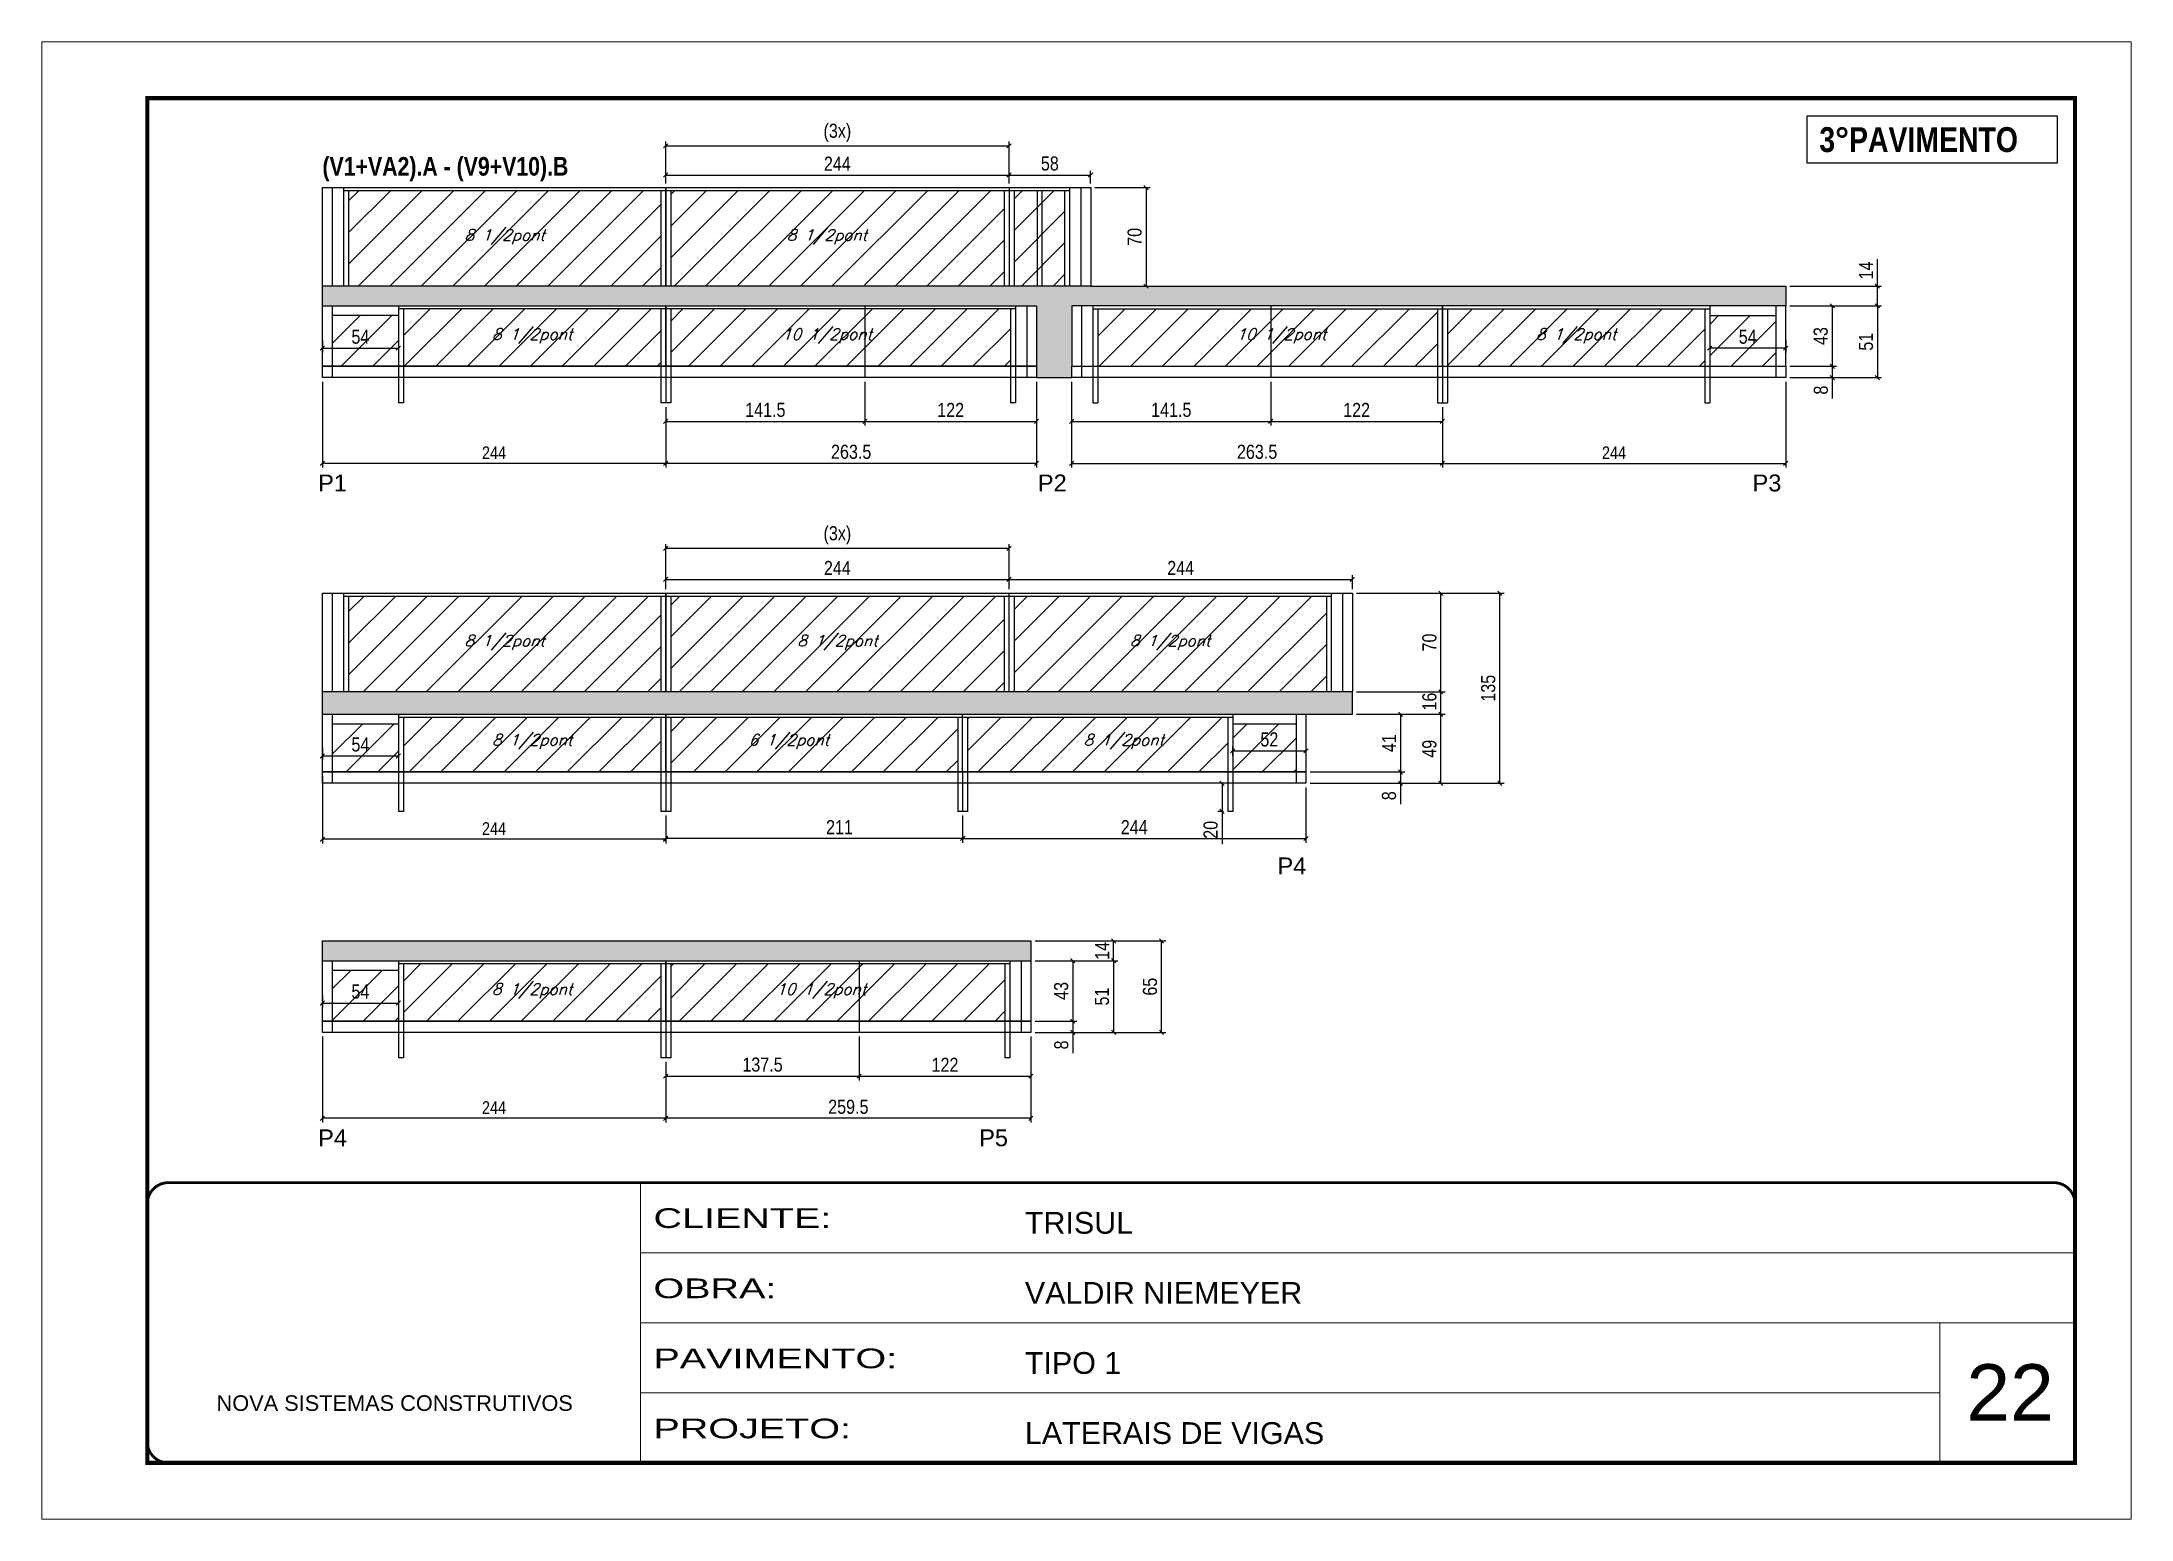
# Model space of a CAD drawing. Extents: x 3330 to 22105, y 1197 to 30204.
# Drawn here: x 14445 to 15930, y 23020 to 24070 of the extents above; entities that cross this region are included whole.
import ezdxf

# ---------------------------------------------------------------- set-up
doc = ezdxf.new("R2010")
doc.units = 0
doc.linetypes.add('CONTINUO', pattern=[0])
doc.linetypes.add('DASHED', pattern=[0.75, 0.5, -0.25])
for name, color, linetype in [('5', 5, 'Continuous'), ('COTA', 241, 'Continuous'), ('NOMENCLATURA', 7, 'Continuous'), ('Painéis', 200, 'Continuous'), ('SARR_2.2x7', 40, 'Continuous'), ('SARR_3.5x7', 81, 'Continuous'), ('texto', 7, 'Continuous')]:
    doc.layers.add(name, color=color, linetype=linetype)
for name, color, linetype, lineweight in [('CARIMBO', 255, 'Continuous', 9), ('Folhas', 255, 'Continuous', 9), ('Hachura', 251, 'Continuous', 9), ('SARRAFO DE PRESSAO', 251, 'DASHED', 9)]:
    doc.layers.add(name, color=color, linetype=linetype, lineweight=lineweight)
doc.styles.add('ARIAL', font='arial.ttf')
doc.styles.add('COTA TECNICA', font='techl___.ttf', dxfattribs={"height": 10})
doc.styles.add('COTA TECNICA-50', font='techl___.ttf', dxfattribs={"height": 9})
doc.styles.add('Romans', font='romans.shx')
doc.styles.get("Standard").update_dxf_attribs({"font": 'arial.ttf'})
doc.styles.add('TECNICA', font='techb___.ttf', dxfattribs={"height": 10})
doc.styles.add('Tecnologia', font='')
doc.styles.get('Tecnologia').set_extended_font_data('Forgotten Futurist')
doc.dimstyles.new('COTA PAINEL-50', dxfattribs={"dimtxt": 9, "dimasz": 3, "dimexe": 3, "dimexo": 3, "dimgap": 3, "dimtad": 1, "dimdec": 1, "dimzin": 12, "dimdsep": 46, "dimtxsty": 'COTA TECNICA-50', "dimblk1": 'OBLIQUE', "dimblk2": 'OBLIQUE', "dimsah": 1, "dimcen": 0.9, "dimclrd": 4, "dimclre": 4, "dimclrt": 240, "dimadec": 1, "dimazin": 3, "dimtfac": 1, "dimtdec": 1, "dimtmove": 0, "dimatfit": 3, "dimfxl": 1, "dimtolj": 1, "dimtzin": 12, "dimarcsym": 0})
doc.dimstyles.new('PAINEL', dxfattribs={"dimtxt": 10, "dimasz": 3, "dimexe": 3, "dimexo": 3, "dimgap": 3, "dimtad": 1, "dimdec": 1, "dimzin": 12, "dimdsep": 46, "dimtxsty": 'COTA TECNICA', "dimblk1": 'OBLIQUE', "dimblk2": 'OBLIQUE', "dimsah": 1, "dimcen": 0.9, "dimclrd": 4, "dimclre": 4, "dimclrt": 240, "dimadec": 1, "dimazin": 3, "dimtfac": 1, "dimtdec": 1, "dimtmove": 0, "dimatfit": 3, "dimfxl": 1, "dimtolj": 1, "dimtzin": 12, "dimarcsym": 0})

msp = doc.modelspace()

# ---------------------------------------------------------------- texts
at = {"layer": '5', "linetype": 'Continuous'}
for s, p in [('P1', (14640.94, 23750.71)), ('P2', (15152.51, 23750.71)), ('P3', (15660.43, 23750.71)), ('P4', (15322.8, 23478.54)), ('P4', (14640.94, 23285.3)), ('P5', (15110.78, 23285.3))]:
    msp.add_text(s, height=12, rotation=359.99996, dxfattribs=at).set_placement(p)
at = {"layer": 'CARIMBO', "style": 'ARIAL'}
msp.add_text('22', height=40, dxfattribs=at).set_placement((15812.42, 23090.39))
at = {"layer": 'NOMENCLATURA', "style": 'TECNICA'}
for s, height, p in [('3°PAVIMENTO ', 17.6379, (15707.91, 23991.93)), ('(V1+VA2).A - (V9+V10).B', 13.2, (14644.04, 23975.13))]:
    msp.add_text(s, height=height, dxfattribs=at).set_placement(p)
at = {"layer": 'texto', "color": 2, "char_height": 8, "attachment_point": 5, "style": 'Romans'}
for s, insert in [('{\\Q19;\\C256;8 1/2pont}', (14773.54, 23931.61)), ('{\\Q19;\\C256;8 1/2pont}', (15002.54, 23931.61)), ('{\\Q19;\\C256;8 1/2pont}', (14793.04, 23861.11)), ('{\\Q19;\\C256;10 1/2pont}', (15002.54, 23861.11)), ('{\\Q19;\\C256;10 1/2pont}', (15325.54, 23861.11)), ('{\\Q19;\\C256;8 1/2pont}', (15535.04, 23861.11)), ('{\\Q19;\\C256;8 1/2pont}', (14773.54, 23643.29)), ('{\\Q19;\\C256;8 1/2pont}', (15010.04, 23643.29)), ('{\\Q19;\\C256;8 1/2pont}', (15246.54, 23643.29)), ('{\\Q19;\\C256;8 1/2pont}', (14793.04, 23572.79)), ('{\\Q19;\\C256;6 1/2pont}', (14975.54, 23572.79)), ('{\\Q19;\\C256;8 1/2pont}', (15213.54, 23572.79)), ('{\\Q19;\\C256;8 1/2pont}', (14793.04, 23395.7)), ('{\\Q19;\\C256;10 1/2pont}', (14998.54, 23395.7))]:
    msp.add_mtext(s, dxfattribs=dict(at, insert=insert))

# ---------------------------------------------------------------- blocks, each defined once
blk = doc.blocks.new('9999999999')
at = {"color": 30, "linetype": 'CONTINUO'}
for p, q in [((98564.6, 34230.2), (98564.6, 34429.4)), ((98564.6, 34379.6), (99584, 34379.6)), ((98564.6, 34329.8), (99488, 34329.8)), ((99584, 34329.8), (99488, 34329.8)), ((99488, 34329.8), (99488, 34230.2)), ((98564.6, 34280), (99488, 34280))]:
    blk.add_line(p, q, dxfattribs=at)
at = {"color": 30, "linetype": 'CONTINUO', "const_width": 2}
blk.add_lwpolyline([(99584, 34230.2), (99584, 34414.4, 0.414214), (99569, 34429.4), (98229, 34429.4, 0.414214), (98214, 34414.4), (98214, 34245.2, 0.414214), (98229, 34230.2), (99584, 34230.2)], format="xyb", dxfattribs=at)
at = {"layer": 'Folhas'}
blk.add_lwpolyline([(98139, 34190.2), (99624, 34190.2), (99624, 35240.2), (98139, 35240.2)], close=True, dxfattribs=at)
at = {"layer": 'Folhas', "color": 30, "const_width": 3}
blk.add_lwpolyline([(98214, 34230.2), (99584, 34230.2), (99584, 35200.2), (98214, 35200.2)], close=True, dxfattribs=at)
at = {"color": 7, "linetype": 'Continuous', "ltscale": 5, "style": 'ARIAL'}
for s, height, p in [('TRISUL', 15.48, (98837.7, 34393.1)), ('VALDIR NIEMEYER', 15.483, (98837.7, 34343.3)), ('TIPO 1', 15.48, (98837.7, 34293.5)), ('NOVA SISTEMAS CONSTRUTIVOS', 11.059, (98263.2, 34267.2)), ('LATERAIS DE VIGAS', 15.483, (98837.7, 34243.7))]:
    blk.add_text(s, height=height, dxfattribs=at).set_placement(p)
at = {"layer": 'Folhas', "color": 7, "style": 'Tecnologia', "width": 1.5}
for s, p in [('CLIENTE:', (98573.7, 34397.2)), ('OBRA:', (98573.7, 34347.3)), ('PAVIMENTO:', (98573.7, 34297.5)), ('PROJETO:', (98573.7, 34247.7))]:
    blk.add_text(s, height=14, dxfattribs=at).set_placement(p)
blk = doc.blocks.new('_Oblique')
at = {"color": 0, "linetype": 'ByBlock', "lineweight": -2}
blk.add_line((-0.5, -0.5), (0.5, 0.5), dxfattribs=at)
blk = doc.blocks.new('*D3746')
at = {"layer": 'COTA', "color": 4, "linetype": 'ByBlock', "lineweight": -2, "transparency": 16777216}
for p, q in [((14644, 23828.6), (14644, 23767.6)), ((14888, 23810.6), (14888, 23767.6)), ((14888, 23770.6), (14644, 23770.6))]:
    blk.add_line(p, q, dxfattribs=at)
at = {"layer": 'Defpoints', "color": 0, "linetype": 'ByBlock', "transparency": 16777216}
for p in [(14644, 23831.6), (14888, 23813.6), (14644, 23770.6)]:
    blk.add_point(p, dxfattribs=at)
at = {"layer": 'COTA', "color": 4, "linetype": 'ByBlock', "lineweight": -2, "transparency": 16777216, "xscale": 3, "yscale": 3, "zscale": 3, "rotation": 180}
blk.add_blockref('_Oblique', (14644, 23770.6), dxfattribs=at)
at = {"layer": 'COTA', "color": 4, "linetype": 'ByBlock', "lineweight": -2, "transparency": 16777216, "xscale": 3, "yscale": 3, "zscale": 3}
blk.add_blockref('_Oblique', (14888, 23770.6), dxfattribs=at)
at = {"layer": 'COTA', "color": 240, "linetype": 'ByBlock', "transparency": 16777216, "insert": (14766, 23778.2), "char_height": 9, "attachment_point": 5, "style": 'COTA TECNICA-50'}
blk.add_mtext('\\A1;244', dxfattribs=at)
blk = doc.blocks.new('*D3747')
at = {"layer": 'COTA', "color": 4, "linetype": 'ByBlock', "lineweight": -2, "transparency": 16777216}
for p, q in [((15151.5, 23828.6), (15151.5, 23767.6)), ((14888, 23810.6), (14888, 23767.6)), ((15151.5, 23770.6), (14888, 23770.6))]:
    blk.add_line(p, q, dxfattribs=at)
at = {"layer": 'Defpoints', "color": 0, "linetype": 'ByBlock', "transparency": 16777216}
for p in [(15151.5, 23831.6), (14888, 23813.6), (14888, 23770.6)]:
    blk.add_point(p, dxfattribs=at)
at = {"layer": 'COTA', "color": 4, "linetype": 'ByBlock', "lineweight": -2, "transparency": 16777216, "xscale": 3, "yscale": 3, "zscale": 3, "rotation": 180}
blk.add_blockref('_Oblique', (14888, 23770.6), dxfattribs=at)
at = {"layer": 'COTA', "color": 4, "linetype": 'ByBlock', "lineweight": -2, "transparency": 16777216, "xscale": 3, "yscale": 3, "zscale": 3}
blk.add_blockref('_Oblique', (15151.5, 23770.6), dxfattribs=at)
at = {"layer": 'COTA', "color": 240, "linetype": 'ByBlock', "transparency": 16777216, "insert": (15019.8, 23778.8), "char_height": 10, "attachment_point": 5, "style": 'COTA TECNICA'}
blk.add_mtext('\\A1;263.5', dxfattribs=at)
blk = doc.blocks.new('*D3748')
at = {"layer": 'COTA', "color": 4, "linetype": 'ByBlock', "lineweight": -2, "transparency": 16777216}
for p, q in [((14644, 23548.3), (14644, 23500.5)), ((14888, 23520.3), (14888, 23500.5)), ((14888, 23503.5), (14644, 23503.5))]:
    blk.add_line(p, q, dxfattribs=at)
at = {"layer": 'Defpoints', "color": 0, "linetype": 'ByBlock', "transparency": 16777216}
for p in [(14644, 23551.3), (14888, 23523.3), (14644, 23503.5)]:
    blk.add_point(p, dxfattribs=at)
at = {"layer": 'COTA', "color": 4, "linetype": 'ByBlock', "lineweight": -2, "transparency": 16777216, "xscale": 3, "yscale": 3, "zscale": 3, "rotation": 180}
blk.add_blockref('_Oblique', (14644, 23503.5), dxfattribs=at)
at = {"layer": 'COTA', "color": 4, "linetype": 'ByBlock', "lineweight": -2, "transparency": 16777216, "xscale": 3, "yscale": 3, "zscale": 3}
blk.add_blockref('_Oblique', (14888, 23503.5), dxfattribs=at)
at = {"layer": 'COTA', "color": 240, "linetype": 'ByBlock', "transparency": 16777216, "insert": (14766, 23511.1), "char_height": 9, "attachment_point": 5, "style": 'COTA TECNICA-50'}
blk.add_mtext('\\A1;244', dxfattribs=at)
blk = doc.blocks.new('*D3749')
at = {"layer": 'COTA', "color": 4, "linetype": 'ByBlock', "lineweight": -2, "transparency": 16777216}
for p, q in [((14888, 23520.3), (14888, 23501.1)), ((15099, 23520.3), (15099, 23501.1)), ((15099, 23504.1), (14888, 23504.1))]:
    blk.add_line(p, q, dxfattribs=at)
at = {"layer": 'Defpoints', "color": 0, "linetype": 'ByBlock', "transparency": 16777216}
for p in [(14888, 23523.3), (15099, 23523.3), (14888, 23504.1)]:
    blk.add_point(p, dxfattribs=at)
at = {"layer": 'COTA', "color": 4, "linetype": 'ByBlock', "lineweight": -2, "transparency": 16777216, "xscale": 3, "yscale": 3, "zscale": 3, "rotation": 180}
blk.add_blockref('_Oblique', (14888, 23504.1), dxfattribs=at)
at = {"layer": 'COTA', "color": 4, "linetype": 'ByBlock', "lineweight": -2, "transparency": 16777216, "xscale": 3, "yscale": 3, "zscale": 3}
blk.add_blockref('_Oblique', (15099, 23504.1), dxfattribs=at)
at = {"layer": 'COTA', "color": 240, "linetype": 'ByBlock', "transparency": 16777216, "insert": (15011.5, 23512.1), "char_height": 10, "attachment_point": 5, "style": 'COTA TECNICA'}
blk.add_mtext('\\A1;211', dxfattribs=at)
blk = doc.blocks.new('*D3750')
at = {"layer": 'COTA', "color": 4, "linetype": 'ByBlock', "lineweight": -2, "transparency": 16777216}
for p, q in [((15343, 23540.3), (15343, 23501)), ((15099, 23520.3), (15099, 23501)), ((15099, 23504), (15343, 23504))]:
    blk.add_line(p, q, dxfattribs=at)
at = {"layer": 'Defpoints', "color": 0, "linetype": 'ByBlock', "transparency": 16777216}
for p in [(15343, 23543.3), (15099, 23523.3), (15343, 23504)]:
    blk.add_point(p, dxfattribs=at)
at = {"layer": 'COTA', "color": 4, "linetype": 'ByBlock', "lineweight": -2, "transparency": 16777216, "xscale": 3, "yscale": 3, "zscale": 3, "rotation": 180}
blk.add_blockref('_Oblique', (15099, 23504), dxfattribs=at)
at = {"layer": 'COTA', "color": 4, "linetype": 'ByBlock', "lineweight": -2, "transparency": 16777216, "xscale": 3, "yscale": 3, "zscale": 3}
blk.add_blockref('_Oblique', (15343, 23504), dxfattribs=at)
at = {"layer": 'COTA', "color": 240, "linetype": 'ByBlock', "transparency": 16777216, "insert": (15221, 23512.1), "char_height": 10, "attachment_point": 5, "style": 'COTA TECNICA'}
blk.add_mtext('\\A1;244', dxfattribs=at)
blk = doc.blocks.new('*D3752')
at = {"layer": 'COTA', "color": 4, "linetype": 'ByBlock', "lineweight": -2, "transparency": 16777216}
for p, q in [((15284.5, 23543.3), (15280.4, 23543.3)), ((15283.4, 23543.3), (15283.4, 23523.3)), ((15284.5, 23523.3), (15280.4, 23523.3)), ((15283.4, 23523.3), (15283.4, 23500.1))]:
    blk.add_line(p, q, dxfattribs=at)
at = {"layer": 'Defpoints', "color": 0, "linetype": 'ByBlock', "transparency": 16777216}
for p in [(15287.5, 23543.3), (15283.4, 23523.3), (15287.5, 23523.3)]:
    blk.add_point(p, dxfattribs=at)
at = {"layer": 'COTA', "color": 4, "linetype": 'ByBlock', "lineweight": -2, "transparency": 16777216, "xscale": 3, "yscale": 3, "zscale": 3}
for p, rotation in [((15283.4, 23543.3), 90), ((15283.4, 23523.3), 270)]:
    blk.add_blockref('_Oblique', p, dxfattribs=dict(at, rotation=rotation))
at = {"layer": 'COTA', "color": 240, "linetype": 'ByBlock', "transparency": 16777216, "insert": (15275.3, 23510.2), "char_height": 10, "attachment_point": 5, "rotation": 90, "style": 'COTA TECNICA'}
blk.add_mtext('\\A1;20', dxfattribs=at)
blk = doc.blocks.new('*D3753')
at = {"layer": 'COTA', "color": 4, "lineweight": -2, "transparency": 16777216}
for p, q in [((14644, 23858.1), (14644, 23849.5)), ((14644, 23852.5), (14698, 23852.5)), ((14698, 23858.1), (14698, 23849.5))]:
    blk.add_line(p, q, dxfattribs=at)
at = {"layer": 'Defpoints', "color": 0, "transparency": 16777216}
for p in [(14644, 23861.1), (14698, 23861.1), (14698, 23852.5)]:
    blk.add_point(p, dxfattribs=at)
at = {"layer": 'COTA', "color": 4, "lineweight": -2, "transparency": 16777216, "xscale": 3, "yscale": 3, "zscale": 3, "rotation": 180}
blk.add_blockref('_Oblique', (14644, 23852.5), dxfattribs=at)
at = {"layer": 'COTA', "color": 4, "lineweight": -2, "transparency": 16777216, "xscale": 3, "yscale": 3, "zscale": 3}
blk.add_blockref('_Oblique', (14698, 23852.5), dxfattribs=at)
at = {"layer": 'COTA', "color": 240, "transparency": 16777216, "insert": (14671, 23860.6), "char_height": 10, "attachment_point": 5, "style": 'COTA TECNICA'}
blk.add_mtext('\\A1;54', dxfattribs=at)
blk = doc.blocks.new('*D3717')
at = {"layer": 'COTA', "color": 4, "linetype": 'ByBlock', "lineweight": -2, "transparency": 16777216}
for p, q in [((15684, 23828.6), (15684, 23767.6)), ((15440, 23810.6), (15440, 23767.6)), ((15440, 23770.6), (15684, 23770.6))]:
    blk.add_line(p, q, dxfattribs=at)
at = {"layer": 'Defpoints', "color": 0, "linetype": 'ByBlock', "transparency": 16777216}
for p in [(15684, 23831.6), (15440, 23813.6), (15684, 23770.6)]:
    blk.add_point(p, dxfattribs=at)
at = {"layer": 'COTA', "color": 4, "linetype": 'ByBlock', "lineweight": -2, "transparency": 16777216, "xscale": 3, "yscale": 3, "zscale": 3, "rotation": 180}
blk.add_blockref('_Oblique', (15440, 23770.6), dxfattribs=at)
at = {"layer": 'COTA', "color": 4, "linetype": 'ByBlock', "lineweight": -2, "transparency": 16777216, "xscale": 3, "yscale": 3, "zscale": 3}
blk.add_blockref('_Oblique', (15684, 23770.6), dxfattribs=at)
at = {"layer": 'COTA', "color": 240, "linetype": 'ByBlock', "transparency": 16777216, "insert": (15562, 23778.2), "char_height": 9, "attachment_point": 5, "style": 'COTA TECNICA-50'}
blk.add_mtext('\\A1;244', dxfattribs=at)
blk = doc.blocks.new('*D3718')
at = {"layer": 'COTA', "color": 4, "linetype": 'ByBlock', "lineweight": -2, "transparency": 16777216}
for p, q in [((15176.5, 23828.6), (15176.5, 23767.6)), ((15440, 23810.6), (15440, 23767.6)), ((15176.5, 23770.6), (15440, 23770.6))]:
    blk.add_line(p, q, dxfattribs=at)
at = {"layer": 'Defpoints', "color": 0, "linetype": 'ByBlock', "transparency": 16777216}
for p in [(15176.5, 23831.6), (15440, 23813.6), (15440, 23770.6)]:
    blk.add_point(p, dxfattribs=at)
at = {"layer": 'COTA', "color": 4, "linetype": 'ByBlock', "lineweight": -2, "transparency": 16777216, "xscale": 3, "yscale": 3, "zscale": 3, "rotation": 180}
blk.add_blockref('_Oblique', (15176.5, 23770.6), dxfattribs=at)
at = {"layer": 'COTA', "color": 4, "linetype": 'ByBlock', "lineweight": -2, "transparency": 16777216, "xscale": 3, "yscale": 3, "zscale": 3}
blk.add_blockref('_Oblique', (15440, 23770.6), dxfattribs=at)
at = {"layer": 'COTA', "color": 240, "linetype": 'ByBlock', "transparency": 16777216, "insert": (15308.3, 23778.8), "char_height": 10, "attachment_point": 5, "style": 'COTA TECNICA'}
blk.add_mtext('\\A1;263.5', dxfattribs=at)
blk = doc.blocks.new('*D3719')
at = {"layer": 'COTA', "color": 4, "lineweight": -2, "transparency": 16777216}
for p, q in [((15630, 23858.1), (15630, 23849.5)), ((15684, 23852.5), (15630, 23852.5)), ((15684, 23858.1), (15684, 23849.5))]:
    blk.add_line(p, q, dxfattribs=at)
at = {"layer": 'Defpoints', "color": 0, "transparency": 16777216}
for p in [(15630, 23861.1), (15630, 23852.5), (15684, 23861.1)]:
    blk.add_point(p, dxfattribs=at)
at = {"layer": 'COTA', "color": 4, "lineweight": -2, "transparency": 16777216, "xscale": 3, "yscale": 3, "zscale": 3, "rotation": 180}
blk.add_blockref('_Oblique', (15630, 23852.5), dxfattribs=at)
at = {"layer": 'COTA', "color": 4, "lineweight": -2, "transparency": 16777216, "xscale": 3, "yscale": 3, "zscale": 3}
blk.add_blockref('_Oblique', (15684, 23852.5), dxfattribs=at)
at = {"layer": 'COTA', "color": 240, "transparency": 16777216, "insert": (15657, 23860.6), "char_height": 10, "attachment_point": 5, "style": 'COTA TECNICA'}
blk.add_mtext('\\A1;54', dxfattribs=at)
blk = doc.blocks.new('*D3720')
at = {"layer": 'COTA', "color": 4, "lineweight": -2, "transparency": 16777216}
for p, q in [((14888, 23969.6), (14888, 23978.5)), ((14888, 23975.5), (15132, 23975.5)), ((15132, 23969.6), (15132, 23978.5))]:
    blk.add_line(p, q, dxfattribs=at)
at = {"layer": 'Defpoints', "color": 0, "transparency": 16777216}
for p in [(15132, 23975.5), (14888, 23966.6), (15132, 23966.6)]:
    blk.add_point(p, dxfattribs=at)
at = {"layer": 'COTA', "color": 4, "lineweight": -2, "transparency": 16777216, "xscale": 3, "yscale": 3, "zscale": 3, "rotation": 180}
blk.add_blockref('_Oblique', (14888, 23975.5), dxfattribs=at)
at = {"layer": 'COTA', "color": 4, "lineweight": -2, "transparency": 16777216, "xscale": 3, "yscale": 3, "zscale": 3}
blk.add_blockref('_Oblique', (15132, 23975.5), dxfattribs=at)
at = {"layer": 'COTA', "color": 240, "transparency": 16777216, "insert": (15010, 23983.6), "char_height": 10, "attachment_point": 5, "style": 'COTA TECNICA'}
blk.add_mtext('\\A1;244', dxfattribs=at)
blk = doc.blocks.new('*D3721')
at = {"layer": 'COTA', "color": 4, "lineweight": -2, "transparency": 16777216}
for p, q in [((15132, 23969.6), (15132, 23978.5)), ((15132, 23975.5), (15190, 23975.5)), ((15190, 23969.6), (15190, 23978.5))]:
    blk.add_line(p, q, dxfattribs=at)
at = {"layer": 'Defpoints', "color": 0, "transparency": 16777216}
for p in [(15190, 23975.5), (15132, 23966.6), (15190, 23966.6)]:
    blk.add_point(p, dxfattribs=at)
at = {"layer": 'COTA', "color": 4, "lineweight": -2, "transparency": 16777216, "xscale": 3, "yscale": 3, "zscale": 3, "rotation": 180}
blk.add_blockref('_Oblique', (15132, 23975.5), dxfattribs=at)
at = {"layer": 'COTA', "color": 4, "lineweight": -2, "transparency": 16777216, "xscale": 3, "yscale": 3, "zscale": 3}
blk.add_blockref('_Oblique', (15190, 23975.5), dxfattribs=at)
at = {"layer": 'COTA', "color": 240, "transparency": 16777216, "insert": (15161, 23983.7), "char_height": 10, "attachment_point": 5, "style": 'COTA TECNICA'}
blk.add_mtext('\\A1;58', dxfattribs=at)
blk = doc.blocks.new('*D3722')
at = {"layer": 'COTA', "color": 4, "lineweight": -2, "transparency": 16777216}
for p, q in [((14888, 23969.6), (14888, 23999.3)), ((15132, 23969.6), (15132, 23999.3)), ((14888, 23996.3), (15132, 23996.3))]:
    blk.add_line(p, q, dxfattribs=at)
at = {"layer": 'Defpoints', "color": 0, "transparency": 16777216}
for p in [(15132, 23996.3), (14888, 23966.6), (15132, 23966.6)]:
    blk.add_point(p, dxfattribs=at)
at = {"layer": 'COTA', "color": 4, "lineweight": -2, "transparency": 16777216, "xscale": 3, "yscale": 3, "zscale": 3, "rotation": 180}
blk.add_blockref('_Oblique', (14888, 23996.3), dxfattribs=at)
at = {"layer": 'COTA', "color": 4, "lineweight": -2, "transparency": 16777216, "xscale": 3, "yscale": 3, "zscale": 3}
blk.add_blockref('_Oblique', (15132, 23996.3), dxfattribs=at)
at = {"layer": 'COTA', "color": 240, "transparency": 16777216, "insert": (15010, 24005.5), "char_height": 10, "attachment_point": 5, "style": 'COTA TECNICA'}
blk.add_mtext('\\A1;(3x)', dxfattribs=at)
blk = doc.blocks.new('*D3723')
at = {"layer": 'COTA', "color": 4, "linetype": 'ByBlock', "lineweight": -2, "transparency": 16777216}
for p, q in [((15687, 23882.6), (15720.1, 23882.6)), ((15717.1, 23882.6), (15717.1, 23839.6)), ((15687, 23839.6), (15720.1, 23839.6))]:
    blk.add_line(p, q, dxfattribs=at)
at = {"layer": 'Defpoints', "color": 0, "linetype": 'ByBlock', "transparency": 16777216}
for p in [(15684, 23882.6), (15684, 23839.6), (15717.1, 23839.6)]:
    blk.add_point(p, dxfattribs=at)
at = {"layer": 'COTA', "color": 4, "linetype": 'ByBlock', "lineweight": -2, "transparency": 16777216, "xscale": 3, "yscale": 3, "zscale": 3}
for p, rotation in [((15717.1, 23882.6), 90), ((15717.1, 23839.6), 270)]:
    blk.add_blockref('_Oblique', p, dxfattribs=dict(at, rotation=rotation))
at = {"layer": 'COTA', "color": 240, "linetype": 'ByBlock', "transparency": 16777216, "insert": (15708.9, 23861.1), "char_height": 10, "attachment_point": 5, "rotation": 90, "style": 'COTA TECNICA'}
blk.add_mtext('\\A1;43', dxfattribs=at)
blk = doc.blocks.new('*D3727')
at = {"layer": 'COTA', "color": 4, "lineweight": -2, "transparency": 16777216}
for p, q in [((15193, 23966.6), (15232.4, 23966.6)), ((15229.4, 23966.6), (15229.4, 23896.6)), ((15193, 23896.6), (15232.4, 23896.6))]:
    blk.add_line(p, q, dxfattribs=at)
at = {"layer": 'Defpoints', "color": 0, "transparency": 16777216}
for p in [(15190, 23966.6), (15190, 23896.6), (15229.4, 23896.6)]:
    blk.add_point(p, dxfattribs=at)
at = {"layer": 'COTA', "color": 4, "lineweight": -2, "transparency": 16777216, "xscale": 3, "yscale": 3, "zscale": 3}
for p, rotation in [((15229.4, 23966.6), 90), ((15229.4, 23896.6), 270)]:
    blk.add_blockref('_Oblique', p, dxfattribs=dict(at, rotation=rotation))
at = {"layer": 'COTA', "color": 240, "transparency": 16777216, "insert": (15221.3, 23931.6), "char_height": 10, "attachment_point": 5, "rotation": 90, "style": 'COTA TECNICA'}
blk.add_mtext('\\A1;70', dxfattribs=at)
blk = doc.blocks.new('*D3728')
at = {"layer": 'COTA', "color": 4, "lineweight": -2, "transparency": 16777216}
for p, q in [((15029.5, 23828.6), (15029.5, 23797.5)), ((14888, 23810.6), (14888, 23797.5)), ((14888, 23800.5), (15029.5, 23800.5))]:
    blk.add_line(p, q, dxfattribs=at)
at = {"layer": 'Defpoints', "color": 0, "transparency": 16777216}
for p in [(15029.5, 23831.6), (14888, 23813.6), (15029.5, 23800.5)]:
    blk.add_point(p, dxfattribs=at)
at = {"layer": 'COTA', "color": 4, "lineweight": -2, "transparency": 16777216, "xscale": 3, "yscale": 3, "zscale": 3, "rotation": 180}
blk.add_blockref('_Oblique', (14888, 23800.5), dxfattribs=at)
at = {"layer": 'COTA', "color": 4, "lineweight": -2, "transparency": 16777216, "xscale": 3, "yscale": 3, "zscale": 3}
blk.add_blockref('_Oblique', (15029.5, 23800.5), dxfattribs=at)
at = {"layer": 'COTA', "color": 240, "transparency": 16777216, "insert": (14958.8, 23808.6), "char_height": 10, "attachment_point": 5, "style": 'COTA TECNICA'}
blk.add_mtext('\\A1;141.5', dxfattribs=at)
blk = doc.blocks.new('*D3729')
at = {"layer": 'COTA', "color": 4, "lineweight": -2, "transparency": 16777216}
for p, q in [((15029.5, 23828.6), (15029.5, 23797.5)), ((15151.5, 23828.6), (15151.5, 23797.5)), ((15029.5, 23800.5), (15151.5, 23800.5))]:
    blk.add_line(p, q, dxfattribs=at)
at = {"layer": 'Defpoints', "color": 0, "transparency": 16777216}
for p in [(15029.5, 23831.6), (15151.5, 23831.6), (15151.5, 23800.5)]:
    blk.add_point(p, dxfattribs=at)
at = {"layer": 'COTA', "color": 4, "lineweight": -2, "transparency": 16777216, "xscale": 3, "yscale": 3, "zscale": 3, "rotation": 180}
blk.add_blockref('_Oblique', (15029.5, 23800.5), dxfattribs=at)
at = {"layer": 'COTA', "color": 4, "lineweight": -2, "transparency": 16777216, "xscale": 3, "yscale": 3, "zscale": 3}
blk.add_blockref('_Oblique', (15151.5, 23800.5), dxfattribs=at)
at = {"layer": 'COTA', "color": 240, "transparency": 16777216, "insert": (15090.5, 23808.6), "char_height": 10, "attachment_point": 5, "style": 'COTA TECNICA'}
blk.add_mtext('\\A1;122', dxfattribs=at)
blk = doc.blocks.new('*D3725')
at = {"layer": 'COTA', "color": 4, "lineweight": -2, "transparency": 16777216}
for p, q in [((15176.5, 23828.6), (15176.5, 23797.5)), ((15318, 23828.6), (15318, 23797.5)), ((15176.5, 23800.5), (15318, 23800.5))]:
    blk.add_line(p, q, dxfattribs=at)
at = {"layer": 'Defpoints', "color": 0, "transparency": 16777216}
for p in [(15176.5, 23831.6), (15318, 23831.6), (15318, 23800.5)]:
    blk.add_point(p, dxfattribs=at)
at = {"layer": 'COTA', "color": 4, "lineweight": -2, "transparency": 16777216, "xscale": 3, "yscale": 3, "zscale": 3, "rotation": 180}
blk.add_blockref('_Oblique', (15176.5, 23800.5), dxfattribs=at)
at = {"layer": 'COTA', "color": 4, "lineweight": -2, "transparency": 16777216, "xscale": 3, "yscale": 3, "zscale": 3}
blk.add_blockref('_Oblique', (15318, 23800.5), dxfattribs=at)
at = {"layer": 'COTA', "color": 240, "transparency": 16777216, "insert": (15247.3, 23808.6), "char_height": 10, "attachment_point": 5, "style": 'COTA TECNICA'}
blk.add_mtext('\\A1;141.5', dxfattribs=at)
blk = doc.blocks.new('*D3726')
at = {"layer": 'COTA', "color": 4, "lineweight": -2, "transparency": 16777216}
for p, q in [((15318, 23828.6), (15318, 23797.5)), ((15440, 23810.6), (15440, 23797.5)), ((15318, 23800.5), (15440, 23800.5))]:
    blk.add_line(p, q, dxfattribs=at)
at = {"layer": 'Defpoints', "color": 0, "transparency": 16777216}
for p in [(15318, 23831.6), (15440, 23813.6), (15440, 23800.5)]:
    blk.add_point(p, dxfattribs=at)
at = {"layer": 'COTA', "color": 4, "lineweight": -2, "transparency": 16777216, "xscale": 3, "yscale": 3, "zscale": 3, "rotation": 180}
blk.add_blockref('_Oblique', (15318, 23800.5), dxfattribs=at)
at = {"layer": 'COTA', "color": 4, "lineweight": -2, "transparency": 16777216, "xscale": 3, "yscale": 3, "zscale": 3}
blk.add_blockref('_Oblique', (15440, 23800.5), dxfattribs=at)
at = {"layer": 'COTA', "color": 240, "transparency": 16777216, "insert": (15379, 23808.6), "char_height": 10, "attachment_point": 5, "style": 'COTA TECNICA'}
blk.add_mtext('\\A1;122', dxfattribs=at)
blk = doc.blocks.new('*D3742')
at = {"layer": 'COTA', "color": 4, "lineweight": -2, "transparency": 16777216}
for p, q in [((15291, 23562.8), (15291, 23569.3)), ((15343, 23569.8), (15343, 23563.3)), ((15291, 23566.3), (15343, 23566.3))]:
    blk.add_line(p, q, dxfattribs=at)
at = {"layer": 'Defpoints', "color": 0, "transparency": 16777216}
for p in [(15343, 23572.8), (15291, 23559.8), (15343, 23566.3)]:
    blk.add_point(p, dxfattribs=at)
at = {"layer": 'COTA', "color": 4, "lineweight": -2, "transparency": 16777216, "xscale": 3, "yscale": 3, "zscale": 3, "rotation": 180}
blk.add_blockref('_Oblique', (15291, 23566.3), dxfattribs=at)
at = {"layer": 'COTA', "color": 4, "lineweight": -2, "transparency": 16777216, "xscale": 3, "yscale": 3, "zscale": 3}
blk.add_blockref('_Oblique', (15343, 23566.3), dxfattribs=at)
at = {"layer": 'COTA', "color": 240, "transparency": 16777216, "insert": (15317, 23574.4), "char_height": 10, "attachment_point": 5, "style": 'COTA TECNICA'}
blk.add_mtext('\\A1;52', dxfattribs=at)
blk = doc.blocks.new('*D3743')
at = {"layer": 'COTA', "color": 4, "linetype": 'ByBlock', "lineweight": -2, "transparency": 16777216}
for p, q in [((14644, 23363.2), (14644, 23302.2)), ((14888, 23345.2), (14888, 23302.2)), ((14888, 23305.2), (14644, 23305.2))]:
    blk.add_line(p, q, dxfattribs=at)
at = {"layer": 'Defpoints', "color": 0, "linetype": 'ByBlock', "transparency": 16777216}
for p in [(14644, 23366.2), (14888, 23348.2), (14644, 23305.2)]:
    blk.add_point(p, dxfattribs=at)
at = {"layer": 'COTA', "color": 4, "linetype": 'ByBlock', "lineweight": -2, "transparency": 16777216, "xscale": 3, "yscale": 3, "zscale": 3, "rotation": 180}
blk.add_blockref('_Oblique', (14644, 23305.2), dxfattribs=at)
at = {"layer": 'COTA', "color": 4, "linetype": 'ByBlock', "lineweight": -2, "transparency": 16777216, "xscale": 3, "yscale": 3, "zscale": 3}
blk.add_blockref('_Oblique', (14888, 23305.2), dxfattribs=at)
at = {"layer": 'COTA', "color": 240, "linetype": 'ByBlock', "transparency": 16777216, "insert": (14766, 23312.8), "char_height": 9, "attachment_point": 5, "style": 'COTA TECNICA-50'}
blk.add_mtext('\\A1;244', dxfattribs=at)
blk = doc.blocks.new('*D3744')
at = {"layer": 'COTA', "color": 4, "linetype": 'ByBlock', "lineweight": -2, "transparency": 16777216}
for p, q in [((15147.5, 23363.2), (15147.5, 23302.2)), ((14888, 23345.2), (14888, 23302.2)), ((15147.5, 23305.2), (14888, 23305.2))]:
    blk.add_line(p, q, dxfattribs=at)
at = {"layer": 'Defpoints', "color": 0, "linetype": 'ByBlock', "transparency": 16777216}
for p in [(15147.5, 23366.2), (14888, 23348.2), (14888, 23305.2)]:
    blk.add_point(p, dxfattribs=at)
at = {"layer": 'COTA', "color": 4, "linetype": 'ByBlock', "lineweight": -2, "transparency": 16777216, "xscale": 3, "yscale": 3, "zscale": 3, "rotation": 180}
blk.add_blockref('_Oblique', (14888, 23305.2), dxfattribs=at)
at = {"layer": 'COTA', "color": 4, "linetype": 'ByBlock', "lineweight": -2, "transparency": 16777216, "xscale": 3, "yscale": 3, "zscale": 3}
blk.add_blockref('_Oblique', (15147.5, 23305.2), dxfattribs=at)
at = {"layer": 'COTA', "color": 240, "linetype": 'ByBlock', "transparency": 16777216, "insert": (15017.8, 23313.3), "char_height": 10, "attachment_point": 5, "style": 'COTA TECNICA'}
blk.add_mtext('\\A1;259.5', dxfattribs=at)
blk = doc.blocks.new('*D3745')
at = {"layer": 'COTA', "color": 4, "lineweight": -2, "transparency": 16777216}
for p, q in [((14644, 23392.7), (14644, 23384.1)), ((14698, 23392.7), (14698, 23384.1)), ((14644, 23387.1), (14698, 23387.1))]:
    blk.add_line(p, q, dxfattribs=at)
at = {"layer": 'Defpoints', "color": 0, "transparency": 16777216}
for p in [(14644, 23395.7), (14698, 23395.7), (14698, 23387.1)]:
    blk.add_point(p, dxfattribs=at)
at = {"layer": 'COTA', "color": 4, "lineweight": -2, "transparency": 16777216, "xscale": 3, "yscale": 3, "zscale": 3, "rotation": 180}
blk.add_blockref('_Oblique', (14644, 23387.1), dxfattribs=at)
at = {"layer": 'COTA', "color": 4, "lineweight": -2, "transparency": 16777216, "xscale": 3, "yscale": 3, "zscale": 3}
blk.add_blockref('_Oblique', (14698, 23387.1), dxfattribs=at)
at = {"layer": 'COTA', "color": 240, "transparency": 16777216, "insert": (14671, 23395.2), "char_height": 10, "attachment_point": 5, "style": 'COTA TECNICA'}
blk.add_mtext('\\A1;54', dxfattribs=at)
blk = doc.blocks.new('*D3740')
at = {"layer": 'COTA', "color": 4, "lineweight": -2, "transparency": 16777216}
for p, q in [((15025.5, 23363.2), (15025.5, 23332.1)), ((14888, 23345.2), (14888, 23332.1)), ((14888, 23335.1), (15025.5, 23335.1))]:
    blk.add_line(p, q, dxfattribs=at)
at = {"layer": 'Defpoints', "color": 0, "transparency": 16777216}
for p in [(15025.5, 23366.2), (14888, 23348.2), (15025.5, 23335.1)]:
    blk.add_point(p, dxfattribs=at)
at = {"layer": 'COTA', "color": 4, "lineweight": -2, "transparency": 16777216, "xscale": 3, "yscale": 3, "zscale": 3, "rotation": 180}
blk.add_blockref('_Oblique', (14888, 23335.1), dxfattribs=at)
at = {"layer": 'COTA', "color": 4, "lineweight": -2, "transparency": 16777216, "xscale": 3, "yscale": 3, "zscale": 3}
blk.add_blockref('_Oblique', (15025.5, 23335.1), dxfattribs=at)
at = {"layer": 'COTA', "color": 240, "transparency": 16777216, "insert": (14956.8, 23343.3), "char_height": 10, "attachment_point": 5, "style": 'COTA TECNICA'}
blk.add_mtext('\\A1;137.5', dxfattribs=at)
blk = doc.blocks.new('*D3741')
at = {"layer": 'COTA', "color": 4, "lineweight": -2, "transparency": 16777216}
for p, q in [((15025.5, 23363.2), (15025.5, 23332.1)), ((15147.5, 23363.2), (15147.5, 23332.1)), ((15025.5, 23335.1), (15147.5, 23335.1))]:
    blk.add_line(p, q, dxfattribs=at)
at = {"layer": 'Defpoints', "color": 0, "transparency": 16777216}
for p in [(15025.5, 23366.2), (15147.5, 23366.2), (15147.5, 23335.1)]:
    blk.add_point(p, dxfattribs=at)
at = {"layer": 'COTA', "color": 4, "lineweight": -2, "transparency": 16777216, "xscale": 3, "yscale": 3, "zscale": 3, "rotation": 180}
blk.add_blockref('_Oblique', (15025.5, 23335.1), dxfattribs=at)
at = {"layer": 'COTA', "color": 4, "lineweight": -2, "transparency": 16777216, "xscale": 3, "yscale": 3, "zscale": 3}
blk.add_blockref('_Oblique', (15147.5, 23335.1), dxfattribs=at)
at = {"layer": 'COTA', "color": 240, "transparency": 16777216, "insert": (15086.5, 23343.2), "char_height": 10, "attachment_point": 5, "style": 'COTA TECNICA'}
blk.add_mtext('\\A1;122', dxfattribs=at)
blk = doc.blocks.new('*D3758')
at = {"layer": 'COTA', "color": 4, "lineweight": -2, "transparency": 16777216}
for p, q in [((14644, 23568.8), (14644, 23559.7)), ((14698, 23568.8), (14698, 23559.7)), ((14644, 23562.7), (14698, 23562.7))]:
    blk.add_line(p, q, dxfattribs=at)
at = {"layer": 'Defpoints', "color": 0, "transparency": 16777216}
for p in [(14644, 23571.8), (14698, 23571.8), (14698, 23562.7)]:
    blk.add_point(p, dxfattribs=at)
at = {"layer": 'COTA', "color": 4, "lineweight": -2, "transparency": 16777216, "xscale": 3, "yscale": 3, "zscale": 3, "rotation": 180}
blk.add_blockref('_Oblique', (14644, 23562.7), dxfattribs=at)
at = {"layer": 'COTA', "color": 4, "lineweight": -2, "transparency": 16777216, "xscale": 3, "yscale": 3, "zscale": 3}
blk.add_blockref('_Oblique', (14698, 23562.7), dxfattribs=at)
at = {"layer": 'COTA', "color": 240, "transparency": 16777216, "insert": (14671, 23570.8), "char_height": 10, "attachment_point": 5, "style": 'COTA TECNICA'}
blk.add_mtext('\\A1;54', dxfattribs=at)
blk = doc.blocks.new('*D3756')
at = {"layer": 'COTA', "color": 4, "lineweight": -2, "transparency": 16777216}
for p, q in [((14888, 23681.3), (14888, 23691.2)), ((14888, 23688.2), (15132, 23688.2)), ((15132, 23681.3), (15132, 23691.2))]:
    blk.add_line(p, q, dxfattribs=at)
at = {"layer": 'Defpoints', "color": 0, "transparency": 16777216}
for p in [(15132, 23688.2), (14888, 23678.3), (15132, 23678.3)]:
    blk.add_point(p, dxfattribs=at)
at = {"layer": 'COTA', "color": 4, "lineweight": -2, "transparency": 16777216, "xscale": 3, "yscale": 3, "zscale": 3, "rotation": 180}
blk.add_blockref('_Oblique', (14888, 23688.2), dxfattribs=at)
at = {"layer": 'COTA', "color": 4, "lineweight": -2, "transparency": 16777216, "xscale": 3, "yscale": 3, "zscale": 3}
blk.add_blockref('_Oblique', (15132, 23688.2), dxfattribs=at)
at = {"layer": 'COTA', "color": 240, "transparency": 16777216, "insert": (15010, 23696.3), "char_height": 10, "attachment_point": 5, "style": 'COTA TECNICA'}
blk.add_mtext('\\A1;244', dxfattribs=at)
blk = doc.blocks.new('*D3757')
at = {"layer": 'COTA', "color": 4, "lineweight": -2, "transparency": 16777216}
for p, q in [((15132, 23681.3), (15132, 23691.2)), ((15132, 23688.2), (15376, 23688.2)), ((15376, 23681.3), (15376, 23691.2))]:
    blk.add_line(p, q, dxfattribs=at)
at = {"layer": 'Defpoints', "color": 0, "transparency": 16777216}
for p in [(15376, 23688.2), (15132, 23678.3), (15376, 23678.3)]:
    blk.add_point(p, dxfattribs=at)
at = {"layer": 'COTA', "color": 4, "lineweight": -2, "transparency": 16777216, "xscale": 3, "yscale": 3, "zscale": 3, "rotation": 180}
blk.add_blockref('_Oblique', (15132, 23688.2), dxfattribs=at)
at = {"layer": 'COTA', "color": 4, "lineweight": -2, "transparency": 16777216, "xscale": 3, "yscale": 3, "zscale": 3}
blk.add_blockref('_Oblique', (15376, 23688.2), dxfattribs=at)
at = {"layer": 'COTA', "color": 240, "transparency": 16777216, "insert": (15254, 23696.3), "char_height": 10, "attachment_point": 5, "style": 'COTA TECNICA'}
blk.add_mtext('\\A1;244', dxfattribs=at)
blk = doc.blocks.new('*D3755')
at = {"layer": 'COTA', "color": 4, "lineweight": -2, "transparency": 16777216}
for p, q in [((14888, 23681.3), (14888, 23713.3)), ((14888, 23710.3), (15132, 23710.3)), ((15132, 23681.3), (15132, 23713.3))]:
    blk.add_line(p, q, dxfattribs=at)
at = {"layer": 'Defpoints', "color": 0, "transparency": 16777216}
for p in [(15132, 23710.3), (14888, 23678.3), (15132, 23678.3)]:
    blk.add_point(p, dxfattribs=at)
at = {"layer": 'COTA', "color": 4, "lineweight": -2, "transparency": 16777216, "xscale": 3, "yscale": 3, "zscale": 3, "rotation": 180}
blk.add_blockref('_Oblique', (14888, 23710.3), dxfattribs=at)
at = {"layer": 'COTA', "color": 4, "lineweight": -2, "transparency": 16777216, "xscale": 3, "yscale": 3, "zscale": 3}
blk.add_blockref('_Oblique', (15132, 23710.3), dxfattribs=at)
at = {"layer": 'COTA', "color": 240, "transparency": 16777216, "insert": (15010, 23719.5), "char_height": 10, "attachment_point": 5, "style": 'COTA TECNICA'}
blk.add_mtext('\\A1;(3x)', dxfattribs=at)
blk = doc.blocks.new('*D3736')
at = {"layer": 'COTA', "color": 4, "linetype": 'ByBlock', "lineweight": -2, "transparency": 16777216}
for p, q in [((15379, 23608.3), (15441.9, 23608.3)), ((15438.9, 23592.3), (15438.9, 23608.3)), ((15379, 23592.3), (15441.9, 23592.3))]:
    blk.add_line(p, q, dxfattribs=at)
at = {"layer": 'Defpoints', "color": 0, "linetype": 'ByBlock', "transparency": 16777216}
for p in [(15376, 23608.3), (15438.9, 23608.3), (15376, 23592.3)]:
    blk.add_point(p, dxfattribs=at)
at = {"layer": 'COTA', "color": 4, "linetype": 'ByBlock', "lineweight": -2, "transparency": 16777216, "xscale": 3, "yscale": 3, "zscale": 3}
for p, rotation in [((15438.9, 23608.3), 90), ((15438.9, 23592.3), 270)]:
    blk.add_blockref('_Oblique', p, dxfattribs=dict(at, rotation=rotation))
at = {"layer": 'COTA', "color": 240, "linetype": 'ByBlock', "transparency": 16777216, "insert": (15430.8, 23601.3), "char_height": 10, "attachment_point": 5, "rotation": 90, "style": 'COTA TECNICA'}
blk.add_mtext('\\A1;16', dxfattribs=at)
blk = doc.blocks.new('*D3737')
at = {"layer": 'COTA', "color": 4, "linetype": 'ByBlock', "lineweight": -2, "transparency": 16777216}
for p, q in [((15379, 23592.3), (15413.2, 23592.3)), ((15410.2, 23592.3), (15410.2, 23551.3)), ((15346, 23551.3), (15413.2, 23551.3))]:
    blk.add_line(p, q, dxfattribs=at)
at = {"layer": 'Defpoints', "color": 0, "linetype": 'ByBlock', "transparency": 16777216}
for p in [(15376, 23592.3), (15343, 23551.3), (15410.2, 23551.3)]:
    blk.add_point(p, dxfattribs=at)
at = {"layer": 'COTA', "color": 4, "linetype": 'ByBlock', "lineweight": -2, "transparency": 16777216, "xscale": 3, "yscale": 3, "zscale": 3}
for p, rotation in [((15410.2, 23592.3), 90), ((15410.2, 23551.3), 270)]:
    blk.add_blockref('_Oblique', p, dxfattribs=dict(at, rotation=rotation))
at = {"layer": 'COTA', "color": 240, "linetype": 'ByBlock', "transparency": 16777216, "insert": (15402.1, 23571.8), "char_height": 10, "attachment_point": 5, "rotation": 90, "style": 'COTA TECNICA'}
blk.add_mtext('\\A1;41', dxfattribs=at)
blk = doc.blocks.new('*D3754')
at = {"layer": 'COTA', "color": 4, "lineweight": -2, "transparency": 16777216}
for p, q in [((15379, 23678.3), (15441.9, 23678.3)), ((15438.9, 23608.3), (15438.9, 23678.3)), ((15379, 23608.3), (15441.9, 23608.3))]:
    blk.add_line(p, q, dxfattribs=at)
at = {"layer": 'Defpoints', "color": 0, "transparency": 16777216}
for p in [(15376, 23678.3), (15438.9, 23678.3), (15376, 23608.3)]:
    blk.add_point(p, dxfattribs=at)
at = {"layer": 'COTA', "color": 4, "lineweight": -2, "transparency": 16777216, "xscale": 3, "yscale": 3, "zscale": 3}
for p, rotation in [((15438.9, 23678.3), 90), ((15438.9, 23608.3), 270)]:
    blk.add_blockref('_Oblique', p, dxfattribs=dict(at, rotation=rotation))
at = {"layer": 'COTA', "color": 240, "transparency": 16777216, "insert": (15430.8, 23643.3), "char_height": 10, "attachment_point": 5, "rotation": 90, "style": 'COTA TECNICA'}
blk.add_mtext('\\A1;70', dxfattribs=at)
blk = doc.blocks.new('*D3730')
at = {"layer": 'COTA', "color": 4, "lineweight": -2, "transparency": 16777216}
for p, q in [((15379, 23678.3), (15483.8, 23678.3)), ((15480.8, 23543.3), (15480.8, 23678.3)), ((15346, 23543.3), (15483.8, 23543.3))]:
    blk.add_line(p, q, dxfattribs=at)
at = {"layer": 'Defpoints', "color": 0, "transparency": 16777216}
for p in [(15376, 23678.3), (15480.8, 23678.3), (15343, 23543.3)]:
    blk.add_point(p, dxfattribs=at)
at = {"layer": 'COTA', "color": 4, "lineweight": -2, "transparency": 16777216, "xscale": 3, "yscale": 3, "zscale": 3}
for p, rotation in [((15480.8, 23678.3), 90), ((15480.8, 23543.3), 270)]:
    blk.add_blockref('_Oblique', p, dxfattribs=dict(at, rotation=rotation))
at = {"layer": 'COTA', "color": 240, "transparency": 16777216, "insert": (15472.6, 23610.8), "char_height": 10, "attachment_point": 5, "rotation": 90, "style": 'COTA TECNICA'}
blk.add_mtext('\\A1;135', dxfattribs=at)
blk = doc.blocks.new('*D3731')
at = {"layer": 'COTA', "color": 4, "linetype": 'ByBlock', "lineweight": -2, "transparency": 16777216}
for p, q in [((15150.5, 23431.2), (15209.3, 23431.2)), ((15206.3, 23417.2), (15206.3, 23431.2)), ((15150.5, 23417.2), (15209.3, 23417.2))]:
    blk.add_line(p, q, dxfattribs=at)
at = {"layer": 'Defpoints', "color": 0, "linetype": 'ByBlock', "transparency": 16777216}
for p in [(15147.5, 23431.2), (15206.3, 23431.2), (15147.5, 23417.2)]:
    blk.add_point(p, dxfattribs=at)
at = {"layer": 'COTA', "color": 4, "linetype": 'ByBlock', "lineweight": -2, "transparency": 16777216, "xscale": 3, "yscale": 3, "zscale": 3}
for p, rotation in [((15206.3, 23431.2), 90), ((15206.3, 23417.2), 270)]:
    blk.add_blockref('_Oblique', p, dxfattribs=dict(at, rotation=rotation))
at = {"layer": 'COTA', "color": 240, "linetype": 'ByBlock', "transparency": 16777216, "insert": (15198.2, 23424.2), "char_height": 10, "attachment_point": 5, "rotation": 90, "style": 'COTA TECNICA'}
blk.add_mtext('\\A1;14', dxfattribs=at)
blk = doc.blocks.new('*D3732')
at = {"layer": 'COTA', "color": 4, "linetype": 'ByBlock', "lineweight": -2, "transparency": 16777216}
for p, q in [((15150.5, 23417.2), (15209.3, 23417.2)), ((15206.3, 23417.2), (15206.3, 23366.2)), ((15150.5, 23366.2), (15209.3, 23366.2))]:
    blk.add_line(p, q, dxfattribs=at)
at = {"layer": 'Defpoints', "color": 0, "linetype": 'ByBlock', "transparency": 16777216}
for p in [(15147.5, 23417.2), (15147.5, 23366.2), (15206.3, 23366.2)]:
    blk.add_point(p, dxfattribs=at)
at = {"layer": 'COTA', "color": 4, "linetype": 'ByBlock', "lineweight": -2, "transparency": 16777216, "xscale": 3, "yscale": 3, "zscale": 3}
for p, rotation in [((15206.3, 23417.2), 90), ((15206.3, 23366.2), 270)]:
    blk.add_blockref('_Oblique', p, dxfattribs=dict(at, rotation=rotation))
at = {"layer": 'COTA', "color": 240, "linetype": 'ByBlock', "transparency": 16777216, "insert": (15198.1, 23391.7), "char_height": 10, "attachment_point": 5, "rotation": 90, "style": 'COTA TECNICA'}
blk.add_mtext('\\A1;51', dxfattribs=at)
blk = doc.blocks.new('*D3735')
at = {"layer": 'COTA', "color": 4, "lineweight": -2, "transparency": 16777216}
for p, q in [((15150.5, 23431.2), (15243.4, 23431.2)), ((15240.4, 23366.2), (15240.4, 23431.2)), ((15150.5, 23366.2), (15243.4, 23366.2))]:
    blk.add_line(p, q, dxfattribs=at)
at = {"layer": 'Defpoints', "color": 0, "transparency": 16777216}
for p in [(15147.5, 23431.2), (15240.4, 23431.2), (15147.5, 23366.2)]:
    blk.add_point(p, dxfattribs=at)
at = {"layer": 'COTA', "color": 4, "lineweight": -2, "transparency": 16777216, "xscale": 3, "yscale": 3, "zscale": 3}
for p, rotation in [((15240.4, 23431.2), 90), ((15240.4, 23366.2), 270)]:
    blk.add_blockref('_Oblique', p, dxfattribs=dict(at, rotation=rotation))
at = {"layer": 'COTA', "color": 240, "transparency": 16777216, "insert": (15232.2, 23398.7), "char_height": 10, "attachment_point": 5, "rotation": 90, "style": 'COTA TECNICA'}
blk.add_mtext('\\A1;65', dxfattribs=at)
blk = doc.blocks.new('*D3759')
at = {"layer": 'COTA', "color": 4, "lineweight": -2, "transparency": 16777216}
for p, q in [((15687, 23839.6), (15720.1, 23839.6)), ((15717.1, 23839.6), (15717.1, 23831.6)), ((15687, 23831.6), (15720.1, 23831.6)), ((15717.1, 23831.6), (15717.1, 23816.8))]:
    blk.add_line(p, q, dxfattribs=at)
at = {"layer": 'Defpoints', "color": 0, "transparency": 16777216}
for p in [(15684, 23839.6), (15684, 23831.6), (15717.1, 23831.6)]:
    blk.add_point(p, dxfattribs=at)
at = {"layer": 'COTA', "color": 4, "lineweight": -2, "transparency": 16777216, "xscale": 3, "yscale": 3, "zscale": 3}
for p, rotation in [((15717.1, 23839.6), 90), ((15717.1, 23831.6), 270)]:
    blk.add_blockref('_Oblique', p, dxfattribs=dict(at, rotation=rotation))
at = {"layer": 'COTA', "color": 240, "transparency": 16777216, "insert": (15709, 23822.7), "char_height": 10, "attachment_point": 5, "rotation": 90, "style": 'COTA TECNICA'}
blk.add_mtext('\\A1;8', dxfattribs=at)
blk = doc.blocks.new('*D3760')
at = {"layer": 'COTA', "color": 4, "lineweight": -2, "transparency": 16777216}
for p, q in [((15687, 23882.6), (15752.2, 23882.6)), ((15749.2, 23882.6), (15749.2, 23831.6)), ((15687, 23831.6), (15752.2, 23831.6))]:
    blk.add_line(p, q, dxfattribs=at)
at = {"layer": 'Defpoints', "color": 0, "transparency": 16777216}
for p in [(15684, 23882.6), (15684, 23831.6), (15749.2, 23831.6)]:
    blk.add_point(p, dxfattribs=at)
at = {"layer": 'COTA', "color": 4, "lineweight": -2, "transparency": 16777216, "xscale": 3, "yscale": 3, "zscale": 3}
for p, rotation in [((15749.2, 23882.6), 90), ((15749.2, 23831.6), 270)]:
    blk.add_blockref('_Oblique', p, dxfattribs=dict(at, rotation=rotation))
at = {"layer": 'COTA', "color": 240, "transparency": 16777216, "insert": (15741.1, 23857.1), "char_height": 10, "attachment_point": 5, "rotation": 90, "style": 'COTA TECNICA'}
blk.add_mtext('\\A1;51', dxfattribs=at)
blk = doc.blocks.new('*D3761')
at = {"layer": 'COTA', "color": 4, "lineweight": -2, "transparency": 16777216}
for p, q in [((15346, 23543.3), (15413.2, 23543.3)), ((15346.3, 23551.3), (15413.2, 23551.3)), ((15410.2, 23551.3), (15410.2, 23543.3)), ((15410.2, 23543.3), (15410.2, 23528.5))]:
    blk.add_line(p, q, dxfattribs=at)
at = {"layer": 'Defpoints', "color": 0, "transparency": 16777216}
for p in [(15343, 23543.3), (15343.3, 23551.3), (15410.2, 23543.3)]:
    blk.add_point(p, dxfattribs=at)
at = {"layer": 'COTA', "color": 4, "lineweight": -2, "transparency": 16777216, "xscale": 3, "yscale": 3, "zscale": 3}
for p, rotation in [((15410.2, 23551.3), 90), ((15410.2, 23543.3), 270)]:
    blk.add_blockref('_Oblique', p, dxfattribs=dict(at, rotation=rotation))
at = {"layer": 'COTA', "color": 240, "transparency": 16777216, "insert": (15402.1, 23534.4), "char_height": 10, "attachment_point": 5, "rotation": 90, "style": 'COTA TECNICA'}
blk.add_mtext('\\A1;8', dxfattribs=at)
blk = doc.blocks.new('*D3762')
at = {"layer": 'COTA', "color": 4, "lineweight": -2, "transparency": 16777216}
for p, q in [((15379, 23592.3), (15441.9, 23592.3)), ((15438.9, 23543.3), (15438.9, 23592.3)), ((15346, 23543.3), (15441.9, 23543.3))]:
    blk.add_line(p, q, dxfattribs=at)
at = {"layer": 'Defpoints', "color": 0, "transparency": 16777216}
for p in [(15376, 23592.3), (15438.9, 23592.3), (15343, 23543.3)]:
    blk.add_point(p, dxfattribs=at)
at = {"layer": 'COTA', "color": 4, "lineweight": -2, "transparency": 16777216, "xscale": 3, "yscale": 3, "zscale": 3}
for p, rotation in [((15438.9, 23592.3), 90), ((15438.9, 23543.3), 270)]:
    blk.add_blockref('_Oblique', p, dxfattribs=dict(at, rotation=rotation))
at = {"layer": 'COTA', "color": 240, "transparency": 16777216, "insert": (15430.8, 23567.8), "char_height": 10, "attachment_point": 5, "rotation": 90, "style": 'COTA TECNICA'}
blk.add_mtext('\\A1;49', dxfattribs=at)
blk = doc.blocks.new('*D3763')
at = {"layer": 'COTA', "color": 4, "lineweight": -2, "transparency": 16777216}
for p, q in [((15749.2, 23896.6), (15749.2, 23915.7)), ((15687, 23896.6), (15752.2, 23896.6)), ((15749.2, 23882.6), (15749.2, 23896.6)), ((15687, 23882.6), (15752.2, 23882.6))]:
    blk.add_line(p, q, dxfattribs=at)
at = {"layer": 'Defpoints', "color": 0, "transparency": 16777216}
for p in [(15684, 23896.6), (15749.2, 23896.6), (15684, 23882.6)]:
    blk.add_point(p, dxfattribs=at)
at = {"layer": 'COTA', "color": 4, "lineweight": -2, "transparency": 16777216, "xscale": 3, "yscale": 3, "zscale": 3}
for p, rotation in [((15749.2, 23896.6), 90), ((15749.2, 23882.6), 270)]:
    blk.add_blockref('_Oblique', p, dxfattribs=dict(at, rotation=rotation))
at = {"layer": 'COTA', "color": 240, "transparency": 16777216, "insert": (15741.1, 23907.7), "char_height": 10, "attachment_point": 5, "rotation": 90, "style": 'COTA TECNICA'}
blk.add_mtext('\\A1;14', dxfattribs=at)
blk = doc.blocks.new('*D3764')
at = {"layer": 'COTA', "color": 4, "lineweight": -2, "transparency": 16777216}
for p, q in [((15150.5, 23417.2), (15180.3, 23417.2)), ((15177.3, 23417.2), (15177.3, 23374.2)), ((15150.5, 23374.2), (15180.3, 23374.2))]:
    blk.add_line(p, q, dxfattribs=at)
at = {"layer": 'Defpoints', "color": 0, "transparency": 16777216}
for p in [(15147.5, 23417.2), (15147.5, 23374.2), (15177.3, 23374.2)]:
    blk.add_point(p, dxfattribs=at)
at = {"layer": 'COTA', "color": 4, "lineweight": -2, "transparency": 16777216, "xscale": 3, "yscale": 3, "zscale": 3}
for p, rotation in [((15177.3, 23417.2), 90), ((15177.3, 23374.2), 270)]:
    blk.add_blockref('_Oblique', p, dxfattribs=dict(at, rotation=rotation))
at = {"layer": 'COTA', "color": 240, "transparency": 16777216, "insert": (15169.1, 23395.7), "char_height": 10, "attachment_point": 5, "rotation": 90, "style": 'COTA TECNICA'}
blk.add_mtext('\\A1;43', dxfattribs=at)
blk = doc.blocks.new('*D3765')
at = {"layer": 'COTA', "color": 4, "lineweight": -2, "transparency": 16777216}
for p, q in [((15150.5, 23374.2), (15180.3, 23374.2)), ((15177.3, 23374.2), (15177.3, 23366.2)), ((15150.5, 23366.2), (15180.3, 23366.2)), ((15177.3, 23366.2), (15177.3, 23351.4))]:
    blk.add_line(p, q, dxfattribs=at)
at = {"layer": 'Defpoints', "color": 0, "transparency": 16777216}
for p in [(15147.5, 23374.2), (15147.5, 23366.2), (15177.3, 23366.2)]:
    blk.add_point(p, dxfattribs=at)
at = {"layer": 'COTA', "color": 4, "lineweight": -2, "transparency": 16777216, "xscale": 3, "yscale": 3, "zscale": 3}
for p, rotation in [((15177.3, 23374.2), 90), ((15177.3, 23366.2), 270)]:
    blk.add_blockref('_Oblique', p, dxfattribs=dict(at, rotation=rotation))
at = {"layer": 'COTA', "color": 240, "transparency": 16777216, "insert": (15169.2, 23357.3), "char_height": 10, "attachment_point": 5, "rotation": 90, "style": 'COTA TECNICA'}
blk.add_mtext('\\A1;8', dxfattribs=at)

# ---------------------------------------------------------------- dimensions: what is measured, and where the dimension line sits
at = {"layer": 'COTA'}
for base, p1, p2, picture, middle in [((15132.04, 23996.3), (14888.04, 23966.61), (15132.04, 23966.61), '*D3722', (15010.04, 24005.52)), ((15132.04, 23710.3), (14888.04, 23678.29), (15132.04, 23678.29), '*D3755', (15010.04, 23719.52))]:
    dim = msp.add_linear_dim(base=base, p1=p1, p2=p2, text='(3x)', dimstyle='PAINEL', dxfattribs=at)
    dim.commit()
    dim.dimension.update_dxf_attribs({"geometry": picture, "text_midpoint": middle})
for base, p1, p2, picture, middle in [((15132.04, 23975.54), (14888.04, 23966.61), (15132.04, 23966.61), '*D3720', (15010.04, 23983.62)), ((14698.04, 23852.47), (14644.04, 23861.11), (14698.04, 23861.11), '*D3753', (14671.04, 23860.58)), ((15029.54, 23800.51), (14888.04, 23813.61), (15029.54, 23831.61), '*D3728', (14958.79, 23808.62)), ((15318.04, 23800.51), (15176.54, 23831.61), (15318.04, 23831.61), '*D3725', (15247.29, 23808.62)), ((15132.04, 23688.18), (14888.04, 23678.29), (15132.04, 23678.29), '*D3756', (15010.04, 23696.25)), ((14698.04, 23562.66), (14644.04, 23571.79), (14698.04, 23571.79), '*D3758', (14671.04, 23570.77)), ((15343.04, 23566.3), (15291.04, 23559.79), (15343.04, 23572.79), '*D3742', (15317.04, 23574.41)), ((14698.04, 23387.06), (14644.04, 23395.7), (14698.04, 23395.7), '*D3745', (14671.04, 23395.17)), ((15025.54, 23335.1), (14888.04, 23348.2), (15025.54, 23366.2), '*D3740', (14956.79, 23343.32))]:
    dim = msp.add_linear_dim(base=base, p1=p1, p2=p2, dimstyle='PAINEL', dxfattribs=at)
    dim.commit()
    dim.dimension.update_dxf_attribs({"geometry": picture, "text_midpoint": middle})
for base, p1, p2, picture, middle in [((15190.04, 23975.54), (15132.04, 23966.61), (15190.04, 23966.61), '*D3721', (15161.04, 23983.68)), ((15151.54, 23800.51), (15029.54, 23831.61), (15151.54, 23831.61), '*D3729', (15090.54, 23808.57)), ((15440.04, 23800.51), (15318.04, 23831.61), (15440.04, 23813.61), '*D3726', (15379.04, 23808.57)), ((15376.04, 23688.18), (15132.04, 23678.29), (15376.04, 23678.29), '*D3757', (15254.04, 23696.25)), ((15147.54, 23335.1), (15025.54, 23366.2), (15147.54, 23366.2), '*D3741', (15086.54, 23343.16))]:
    dim = msp.add_linear_dim(base=base, p1=p1, p2=p2, dimstyle='PAINEL', override={"dimtmove": 1}, dxfattribs=at)
    dim.commit()
    dim.dimension.update_dxf_attribs({"geometry": picture, "text_midpoint": middle})
for base, p1, p2, angle, picture, middle in [((15229.43, 23896.61), (15190.04, 23966.61), (15190.04, 23896.61), 90, '*D3727', (15221.32, 23931.61)), ((15749.18, 23896.61), (15684.04, 23882.61), (15684.04, 23896.61), 90, '*D3763', (15741.11, 23907.67)), ((15749.18, 23831.61), (15684.04, 23882.61), (15684.04, 23831.61), 90, '*D3760', (15741.07, 23857.11)), ((15630.04, 23852.47), (15684.04, 23861.11), (15630.04, 23861.11), 180, '*D3719', (15657.04, 23860.58)), ((15717.13, 23831.61), (15684.04, 23839.61), (15684.04, 23831.61), 90, '*D3759', (15709.04, 23822.7)), ((15480.81, 23678.29), (15343.04, 23543.29), (15376.04, 23678.29), 90, '*D3730', (15472.59, 23610.79)), ((15438.86, 23678.29), (15376.04, 23608.29), (15376.04, 23678.29), 90, '*D3754', (15430.76, 23643.29)), ((15438.86, 23592.29), (15343.04, 23543.29), (15376.04, 23592.29), 90, '*D3762', (15430.76, 23567.79)), ((15410.15, 23543.29), (15343.34, 23551.29), (15343.04, 23543.29), 90, '*D3761', (15402.06, 23534.38)), ((15240.36, 23431.2), (15147.54, 23366.2), (15147.54, 23431.2), 90, '*D3735', (15232.25, 23398.7)), ((15177.33, 23374.2), (15147.54, 23417.2), (15147.54, 23374.2), 90, '*D3764', (15169.11, 23395.7)), ((15177.33, 23366.2), (15147.54, 23374.2), (15147.54, 23366.2), 90, '*D3765', (15169.23, 23357.29))]:
    dim = msp.add_linear_dim(base=base, p1=p1, p2=p2, angle=angle, dimstyle='PAINEL', dxfattribs=at)
    dim.commit()
    dim.dimension.update_dxf_attribs({"geometry": picture, "text_midpoint": middle})
at = {"layer": 'COTA', "linetype": 'ByBlock'}
for base, p1, p2, angle, picture, middle in [((15717.13, 23839.61), (15684.04, 23882.61), (15684.04, 23839.61), 90, '*D3723', (15708.92, 23861.11)), ((15440.04, 23770.61), (15176.54, 23831.61), (15440.04, 23813.61), 180, '*D3718', (15308.29, 23778.83)), ((15410.15, 23551.29), (15376.04, 23592.29), (15343.04, 23551.29), 90, '*D3737', (15402.08, 23571.79)), ((15283.43, 23523.29), (15287.54, 23543.29), (15287.54, 23523.29), 90, '*D3752', (15275.32, 23510.18)), ((15206.26, 23366.2), (15147.54, 23417.2), (15147.54, 23366.2), 90, '*D3732', (15198.15, 23391.7))]:
    dim = msp.add_linear_dim(base=base, p1=p1, p2=p2, angle=angle, dimstyle='PAINEL', dxfattribs=at)
    dim.commit()
    dim.dimension.update_dxf_attribs({"geometry": picture, "text_midpoint": middle})
for base, p1, p2, picture, middle in [((14644.04, 23770.61), (14888.04, 23813.61), (14644.04, 23831.61), '*D3746', (14766.04, 23778.18)), ((14644.04, 23305.2), (14888.04, 23348.2), (14644.04, 23366.2), '*D3743', (14766.04, 23312.76))]:
    dim = msp.add_linear_dim(base=base, p1=p1, p2=p2, angle=180, dimstyle='COTA PAINEL-50', override={"dimarcsym": 1}, dxfattribs=at)
    dim.commit()
    dim.dimension.update_dxf_attribs({"geometry": picture, "text_midpoint": middle})
for base, p1, p2, picture, middle in [((14888.04, 23770.61), (15151.54, 23831.61), (14888.04, 23813.61), '*D3747', (15019.79, 23778.83)), ((14888.04, 23305.2), (15147.54, 23366.2), (14888.04, 23348.2), '*D3744', (15017.79, 23313.34))]:
    dim = msp.add_linear_dim(base=base, p1=p1, p2=p2, dimstyle='PAINEL', dxfattribs=at)
    dim.commit()
    dim.dimension.update_dxf_attribs({"geometry": picture, "text_midpoint": middle})
dim = msp.add_linear_dim(base=(15684.04, 23770.61), p1=(15440.04, 23813.61), p2=(15684.04, 23831.61), dimstyle='COTA PAINEL-50', override={"dimarcsym": 1}, dxfattribs=at)
dim.commit()
dim.dimension.update_dxf_attribs({"geometry": '*D3717', "text_midpoint": (15562.04, 23778.18)})
for base, p1, p2, picture, middle in [((15438.86, 23608.29), (15376.04, 23592.29), (15376.04, 23608.29), '*D3736', (15438.86, 23601.29)), ((15206.26, 23431.2), (15147.54, 23417.2), (15147.54, 23431.2), '*D3731', (15206.26, 23424.2))]:
    dim = msp.add_linear_dim(base=base, p1=p1, p2=p2, angle=90, dimstyle='PAINEL', dxfattribs=at)
    dim.commit()
    dim.dimension.update_dxf_attribs({"geometry": picture, "text_midpoint": middle, "dimtype": 160})
dim = msp.add_linear_dim(base=(14644.04, 23503.52), p1=(14888.04, 23523.29), p2=(14644.04, 23551.29), angle=180, dimstyle='COTA PAINEL-50', override={"dimarcsym": 1}, dxfattribs=at)
dim.commit()
dim.dimension.update_dxf_attribs({"geometry": '*D3748', "text_midpoint": (14766.04, 23503.52), "dimtype": 160})
for base, p2, picture, middle in [((15343.04, 23504.02), (15343.04, 23543.29), '*D3750', (15221.04, 23504.02)), ((14888.04, 23504.06), (14888.04, 23523.29), '*D3749', (15011.54, 23504.06))]:
    dim = msp.add_linear_dim(base=base, p1=(15099.04, 23523.29), p2=p2, dimstyle='PAINEL', dxfattribs=at)
    dim.commit()
    dim.dimension.update_dxf_attribs({"geometry": picture, "text_midpoint": middle, "dimtype": 160})

# ---------------------------------------------------------------- hatches: boundary and pattern name
at = {"layer": 'COTA'}
h = msp.add_hatch(dxfattribs=at)
h.set_pattern_fill('AR-CONC', color=256, scale=0.03)
h.set_pattern_definition([(50, (-1585, -1148.575), (5.4655401, -0.47817257), [0.5715, -6.2865]), (355, (-1585, -1148.575), (-1.0573026, 5.7317054), [0.4572, -5.0292175]), (100.451445, (-1584.5445, -1148.615), (4.4082374, 5.2535326), [0.4857003, -5.3427073]), (46.1842, (-1585, -1147.051), (8.1323712, -1.2612698), [0.85725, -9.42975]), (96.635558, (-1584.322, -1147.156), (7.122124, 7.4227837), [0.7285507, -8.0140682]), (351.18415, (-1585, -1147.051), (7.122124, 7.4227837), [0.685799, -7.543792]), (21, (-1584.238, -1147.432), (4.54843174, -3.06795595), [0.5715, -6.2865]), (326, (-1584.238, -1147.432), (1.8540609, 5.525639), [0.4572, -5.0292]), (71.451445, (-1583.859, -1147.688), (6.4024926, 2.4576831), [0.4857003, -5.3426981]), (37.5, (-1585, -1148.5751), (0.0926581, 2.53665117), [0, -4.96824, 0, -5.1054, 0, -5.04825]), (7.5, (-1585, -1148.575), (2.00458988, 3.00541724), [0, -2.91084, 0, -4.85394, 0, -1.92405]), (327.5, (-1586.6993, -1148.5751), (4.06771786, -0.17186232), [0, -1.905, 0, -5.9436, 0, -7.8867]), (317.5, (-1587.4613, -1148.575), (4.44387544, 0.76279473), [0, -2.4765, 0, -3.94716, 0, -5.6007])])
h.paths.add_polyline_path([(15176.54, 23882.61), (15440.04, 23882.61), (15684.04, 23882.61), (15684.04, 23896.61), (15190.04, 23896.61), (14888.04, 23896.61), (14644.04, 23896.61), (14644.04, 23882.61), (14888.04, 23882.61), (15151.54, 23882.61), (15151.54, 23831.61), (15176.54, 23831.61)])
h = msp.add_hatch(dxfattribs=at)
h.set_pattern_fill('AR-CONC', color=256, scale=0.03)
h.paths.add_polyline_path([(15376.04, 23608.29), (14888.04, 23608.29), (14644.04, 23608.29), (14644.04, 23592.29), (14888.04, 23592.29), (15343.04, 23592.29), (15376.04, 23592.29)])
h = msp.add_hatch(dxfattribs=at)
h.set_pattern_fill('AR-CONC', color=256, scale=0.03)
h.set_pattern_definition([(50, (-1585, -1135.7883), (5.4655401, -0.4781726), [0.5715, -6.2865]), (355, (-1585, -1135.7883), (-1.0573026, 5.7317054), [0.4572, -5.0292175]), (100.451445, (-1584.5445, -1135.828), (4.4082374, 5.2535326), [0.4857003, -5.3427073]), (46.1842, (-1585, -1134.264), (8.1323712, -1.2612698), [0.85725, -9.42975]), (96.635558, (-1584.322, -1134.3694), (7.122124, 7.4227837), [0.7285507, -8.0140682]), (351.18415, (-1585, -1134.264), (7.122124, 7.4227837), [0.685799, -7.543792]), (21, (-1584.238, -1134.6453), (4.54843174, -3.06795595), [0.5715, -6.2865]), (326, (-1584.238, -1134.6453), (1.8540609, 5.525639), [0.4572, -5.0292]), (71.451445, (-1583.859, -1134.901), (6.4024926, 2.4576831), [0.4857003, -5.3426981]), (37.5, (-1585, -1135.7883), (0.0926581, 2.53665117), [0, -4.96824, 0, -5.1054, 0, -5.04825]), (7.5, (-1585, -1135.7883), (2.00458988, 3.00541724), [0, -2.91084, 0, -4.85394, 0, -1.92405]), (327.5, (-1586.6993, -1135.7883), (4.06771786, -0.17186232), [0, -1.905, 0, -5.9436, 0, -7.8867]), (317.5, (-1587.4613, -1135.7883), (4.44387544, 0.76279473), [0, -2.4765, 0, -3.94716, 0, -5.6007])])
h.paths.add_polyline_path([(15147.54, 23431.2), (14644.04, 23431.2), (14644.04, 23417.2), (15147.54, 23417.2)])
at = {"layer": 'Hachura', "linetype": 'ByBlock'}
h = msp.add_hatch(dxfattribs=at)
h.set_pattern_fill('ANSI31', color=256, scale=5)
h.paths.add_polyline_path([(14884.54, 23964.41), (14662.54, 23964.41), (14662.54, 23896.61), (14884.54, 23896.61)])
h.paths.add_polyline_path([(15128.54, 23896.61), (15128.54, 23964.41), (14891.54, 23964.41), (14891.54, 23896.61)])
h.paths.add_polyline_path([(14884.54, 23839.61), (14884.54, 23880.41), (14701.54, 23880.41), (14701.54, 23839.61)])
h.paths.add_polyline_path([(14698.04, 23839.61), (14698.04, 23875.61), (14651.04, 23875.61), (14651.04, 23839.61)])
h.paths.add_polyline_path([(15029.54, 23839.61), (15029.54, 23880.41), (14891.54, 23880.41), (14891.54, 23839.61)])
h.paths.add_polyline_path([(15133.04, 23839.61), (15133.04, 23880.41), (15029.54, 23880.41), (15029.54, 23839.61)])
h.paths.add_polyline_path([(15318.04, 23839.61), (15318.04, 23880.41), (15195.04, 23880.41), (15195.04, 23839.61)])
h.paths.add_polyline_path([(15436.54, 23839.61), (15436.54, 23880.41), (15318.04, 23880.41), (15318.04, 23839.61)])
h.paths.add_polyline_path([(15626.54, 23839.61), (15626.54, 23880.41), (15443.54, 23880.41), (15443.54, 23839.61)])
h.paths.add_polyline_path([(15677.04, 23839.61), (15677.04, 23875.61), (15630.04, 23875.61), (15630.04, 23839.61)])
h.paths.add_polyline_path([(15171.54, 23964.41), (15155.42, 23964.41), (15155.42, 23896.61), (15171.54, 23896.61)])
h.paths.add_polyline_path([(15155.42, 23964.41), (15151.92, 23964.41), (15151.92, 23896.61), (15155.42, 23896.61)])
h.paths.add_polyline_path([(15151.92, 23964.41), (15135.54, 23964.41), (15135.54, 23896.61), (15151.92, 23896.61)])
h = msp.add_hatch(dxfattribs=at)
h.set_pattern_fill('ANSI31', color=256, scale=5)
h.paths.add_polyline_path([(14884.54, 23608.29), (14884.54, 23676.09), (14662.54, 23676.09), (14662.54, 23608.29)])
h.paths.add_polyline_path([(14891.54, 23676.09), (14891.54, 23608.29), (15128.54, 23608.29), (15128.54, 23676.09)])
h.paths.add_polyline_path([(15135.54, 23676.09), (15135.54, 23608.29), (15357.54, 23608.29), (15357.54, 23676.09)])
h.paths.add_polyline_path([(15291.04, 23585.29), (15291.04, 23551.29), (15336.04, 23551.29), (15336.04, 23585.29)])
h.paths.add_polyline_path([(15102.54, 23590.09), (15102.54, 23551.29), (15287.54, 23551.29), (15287.54, 23590.09)])
h.paths.add_polyline_path([(15095.54, 23551.29), (15095.54, 23590.09), (14891.54, 23590.09), (14891.54, 23551.29)])
h.paths.add_polyline_path([(14701.54, 23590.09), (14701.54, 23551.29), (14884.54, 23551.29), (14884.54, 23590.09)])
h.paths.add_polyline_path([(14698.04, 23551.29), (14698.04, 23585.29), (14651.04, 23585.29), (14651.04, 23551.29)])
h = msp.add_hatch(dxfattribs=at)
h.set_pattern_fill('ANSI31', color=256, scale=5)
h.set_pattern_definition([(45, (0, 12.787), (-11.22532, 11.22532), [])])
h.paths.add_polyline_path([(14651.04, 23410.2), (14651.04, 23374.2), (14698.04, 23374.2), (14698.04, 23410.2)])
h.paths.add_polyline_path([(14701.54, 23415), (14701.54, 23374.2), (14884.54, 23374.2), (14884.54, 23415)])
h.paths.add_polyline_path([(15025.54, 23374.2), (15025.54, 23415), (14891.54, 23415), (14891.54, 23374.2)])
h.paths.add_polyline_path([(15129.04, 23374.2), (15129.04, 23415), (15025.54, 23415), (15025.54, 23374.2)])

# ---------------------------------------------------------------- linework, layer by layer
at = {"layer": 'COTA', "linetype": 'ByBlock'}
for p, q in [((14644.04, 23882.61), (14644.04, 23896.61)), ((14888.04, 23839.61), (14888.04, 23813.61)), ((15440.04, 23839.61), (15440.04, 23813.61)), ((15151.54, 23831.61), (15176.54, 23831.61)), ((14701.54, 23813.61), (14698.04, 23813.61)), ((14891.54, 23813.61), (14884.54, 23813.61)), ((15136.54, 23813.61), (15133.04, 23813.61)), ((15191.54, 23813.61), (15195.04, 23813.61)), ((15436.54, 23813.61), (15443.54, 23813.61)), ((15626.54, 23813.61), (15630.04, 23813.61)), ((14644.04, 23592.29), (14644.04, 23608.29)), ((14701.54, 23523.29), (14698.04, 23523.29)), ((14891.54, 23523.29), (14884.54, 23523.29)), ((15102.54, 23523.29), (15095.54, 23523.29)), ((15291.04, 23523.29), (15287.54, 23523.29)), ((14644.04, 23417.2), (14644.04, 23431.2)), ((14701.54, 23348.2), (14698.04, 23348.2)), ((14891.54, 23348.2), (14884.54, 23348.2)), ((15132.54, 23348.2), (15129.04, 23348.2))]:
    msp.add_line(p, q, dxfattribs=at)
at = {"layer": 'COTA'}
for p, q in [((15190.04, 23896.61), (15684.04, 23896.61)), ((15684.04, 23896.61), (15684.04, 23882.61)), ((15376.04, 23592.29), (15376.04, 23608.29)), ((15343.04, 23592.29), (15376.04, 23592.29)), ((14644.04, 23431.2), (15147.54, 23431.2)), ((15147.54, 23431.2), (15147.54, 23417.2))]:
    msp.add_line(p, q, dxfattribs=at)
at = {"layer": 'NOMENCLATURA'}
msp.add_lwpolyline([(15699.33, 24017.74), (15876.86, 24017.74), (15876.86, 23983.93), (15699.33, 23983.93)], close=True, dxfattribs=at)
at = {"layer": 'Painéis', "linetype": 'Continuous'}
for p, q in [((15132.04, 23966.61), (15132.04, 23896.61)), ((14888.04, 23839.61), (14888.04, 23882.61)), ((15029.54, 23882.61), (15029.54, 23831.61)), ((15318.04, 23882.61), (15318.04, 23831.61)), ((15440.04, 23839.61), (15440.04, 23882.61)), ((15132.04, 23608.29), (15132.04, 23678.29)), ((14888.04, 23551.29), (14888.04, 23592.29)), ((15099.04, 23551.29), (15099.04, 23592.29)), ((14888.04, 23551.29), (14888.04, 23523.29)), ((15099.04, 23551.29), (15099.04, 23523.29)), ((14888.04, 23374.2), (14888.04, 23417.2)), ((15025.54, 23417.2), (15025.54, 23366.2)), ((14888.04, 23374.2), (14888.04, 23348.2))]:
    msp.add_line(p, q, dxfattribs=at)
for points in [[(14644.04, 23966.61), (14888.04, 23966.61), (14888.04, 23896.61), (14644.04, 23896.61)], [(14888.04, 23966.61), (15190.04, 23966.61), (15190.04, 23896.61), (14888.04, 23896.61)], [(14644.04, 23882.61), (14888.04, 23882.61), (14888.04, 23839.61), (14644.04, 23839.61)], [(14888.04, 23882.61), (15151.54, 23882.61), (15151.54, 23839.61), (14888.04, 23839.61)], [(15440.04, 23882.61), (15176.54, 23882.61), (15176.54, 23839.61), (15440.04, 23839.61)], [(15684.04, 23882.61), (15440.04, 23882.61), (15440.04, 23839.61), (15684.04, 23839.61)], [(14644.04, 23839.61), (15151.54, 23839.61), (15151.54, 23831.61), (14644.04, 23831.61)], [(15176.54, 23839.61), (15684.04, 23839.61), (15684.04, 23831.61), (15176.54, 23831.61)], [(14644.04, 23678.29), (14888.04, 23678.29), (14888.04, 23608.29), (14644.04, 23608.29)], [(14888.04, 23678.29), (15376.04, 23678.29), (15376.04, 23608.29), (14888.04, 23608.29)], [(14644.04, 23592.29), (14888.04, 23592.29), (14888.04, 23551.29), (14644.04, 23551.29)], [(14888.04, 23592.29), (15343.04, 23592.29), (15343.04, 23551.29), (14888.04, 23551.29)], [(14644.04, 23551.29), (15343.04, 23551.29), (15343.04, 23543.29), (14644.04, 23543.29)], [(14644.04, 23417.2), (14888.04, 23417.2), (14888.04, 23374.2), (14644.04, 23374.2)], [(14888.04, 23417.2), (15147.54, 23417.2), (15147.54, 23374.2), (14888.04, 23374.2)], [(14644.04, 23374.2), (15147.54, 23374.2), (15147.54, 23366.2), (14644.04, 23366.2)]]:
    msp.add_lwpolyline(points, close=True, dxfattribs=at)
at = {"layer": 'SARR_2.2x7', "linetype": 'Continuous'}
for p, q in [((14651.04, 23966.61), (14651.04, 23896.61)), ((14888.04, 23964.41), (14659.04, 23964.41)), ((15132.04, 23964.41), (14888.04, 23964.41)), ((15175.04, 23964.41), (15132.04, 23964.41)), ((15183.04, 23966.61), (15183.04, 23896.61)), ((14651.04, 23882.61), (14651.04, 23839.61)), ((14888.04, 23880.41), (14698.04, 23880.41)), ((15136.54, 23880.41), (14888.04, 23880.41)), ((15144.54, 23882.61), (15144.54, 23839.61)), ((15183.54, 23882.61), (15183.54, 23839.61)), ((15191.54, 23880.41), (15440.04, 23880.41)), ((15440.04, 23880.41), (15630.04, 23880.41)), ((15677.04, 23882.61), (15677.04, 23839.61)), ((14698.04, 23875.61), (14651.04, 23875.61)), ((15630.04, 23875.61), (15677.04, 23875.61)), ((14651.04, 23839.61), (14651.04, 23831.61)), ((15144.54, 23839.61), (15144.54, 23831.61)), ((15183.54, 23839.61), (15183.54, 23831.61)), ((15677.04, 23839.61), (15677.04, 23831.61)), ((14651.04, 23678.29), (14651.04, 23608.29)), ((14888.04, 23676.09), (14659.04, 23676.09)), ((15132.04, 23676.09), (14888.04, 23676.09)), ((15361.04, 23676.09), (15132.04, 23676.09)), ((15369.04, 23678.29), (15369.04, 23608.29)), ((14651.04, 23592.29), (14651.04, 23551.29)), ((14698.04, 23585.29), (14651.04, 23585.29)), ((14888.04, 23590.09), (14698.04, 23590.09)), ((15099.04, 23590.09), (14888.04, 23590.09)), ((15291.04, 23590.09), (15099.04, 23590.09)), ((15336.04, 23585.29), (15291.04, 23585.29)), ((15336.04, 23592.29), (15336.04, 23551.29)), ((14651.04, 23551.29), (14651.04, 23543.29)), ((15336.04, 23551.29), (15336.04, 23543.29)), ((14651.04, 23417.2), (14651.04, 23374.2)), ((14698.04, 23410.2), (14651.04, 23410.2)), ((14888.04, 23415), (14698.04, 23415)), ((15132.54, 23415), (14888.04, 23415)), ((15140.54, 23417.2), (15140.54, 23374.2)), ((14651.04, 23374.2), (14651.04, 23366.2)), ((15140.54, 23374.2), (15140.54, 23366.2))]:
    msp.add_line(p, q, dxfattribs=at)
at = {"layer": 'SARR_3.5x7'}
for p, q in [((14659.04, 23966.61), (14659.04, 23896.61)), ((14662.54, 23964.41), (14662.54, 23896.61)), ((14884.54, 23964.41), (14884.54, 23896.61)), ((14891.54, 23964.41), (14891.54, 23896.61)), ((15128.54, 23964.41), (15128.54, 23896.61)), ((15135.54, 23964.41), (15135.54, 23896.61)), ((15151.92, 23964.41), (15151.92, 23896.61)), ((15155.42, 23964.41), (15155.42, 23896.61)), ((15171.54, 23964.41), (15171.54, 23896.61)), ((15175.04, 23966.61), (15175.04, 23896.61)), ((14698.04, 23882.61), (14698.04, 23813.61)), ((14701.54, 23880.41), (14701.54, 23813.61)), ((14884.54, 23880.41), (14884.54, 23813.61)), ((14891.54, 23880.41), (14891.54, 23813.61)), ((15133.04, 23880.41), (15133.04, 23813.61)), ((15136.54, 23882.61), (15136.54, 23813.61)), ((15191.54, 23882.61), (15191.54, 23813.61)), ((15195.04, 23880.41), (15195.04, 23813.61)), ((15436.54, 23880.41), (15436.54, 23813.61)), ((15443.54, 23880.41), (15443.54, 23813.61)), ((15626.54, 23880.41), (15626.54, 23813.61)), ((15630.04, 23882.61), (15630.04, 23813.61)), ((14659.04, 23678.29), (14659.04, 23608.29)), ((14662.54, 23676.09), (14662.54, 23608.29)), ((14884.54, 23676.09), (14884.54, 23608.29)), ((14891.54, 23676.09), (14891.54, 23608.29)), ((15128.54, 23676.09), (15128.54, 23608.29)), ((15135.54, 23676.09), (15135.54, 23608.29)), ((15357.54, 23676.09), (15357.54, 23608.29)), ((15361.04, 23678.29), (15361.04, 23608.29)), ((14698.04, 23592.29), (14698.04, 23523.29)), ((14701.54, 23590.09), (14701.54, 23523.29)), ((14884.54, 23590.09), (14884.54, 23523.29)), ((14891.54, 23590.09), (14891.54, 23523.29)), ((15095.54, 23590.09), (15095.54, 23523.29)), ((15102.54, 23590.09), (15102.54, 23523.29)), ((15287.54, 23590.09), (15287.54, 23523.29)), ((15291.04, 23592.29), (15291.04, 23523.29)), ((14698.04, 23417.2), (14698.04, 23348.2)), ((14701.54, 23415), (14701.54, 23348.2)), ((14884.54, 23415), (14884.54, 23348.2)), ((14891.54, 23415), (14891.54, 23348.2)), ((15129.04, 23415), (15129.04, 23348.2)), ((15132.54, 23417.2), (15132.54, 23348.2))]:
    msp.add_line(p, q, dxfattribs=at)

# ---------------------------------------------------------------- block references
at = {"layer": 'SARRAFO DE PRESSAO', "color": 6, "linetype": 'ByBlock'}
msp.add_blockref('9999999999', (-83694.42, -11169.96), dxfattribs=at)

msp.set_redraw_order([(e.dxf.handle, doc.entitydb.next_handle()) for e in msp.query("TEXT MTEXT ATTDEF DIMENSION ARC_DIMENSION")])  # texts and dimensions are drawn at this point

doc.saveas('drawing.dxf')
